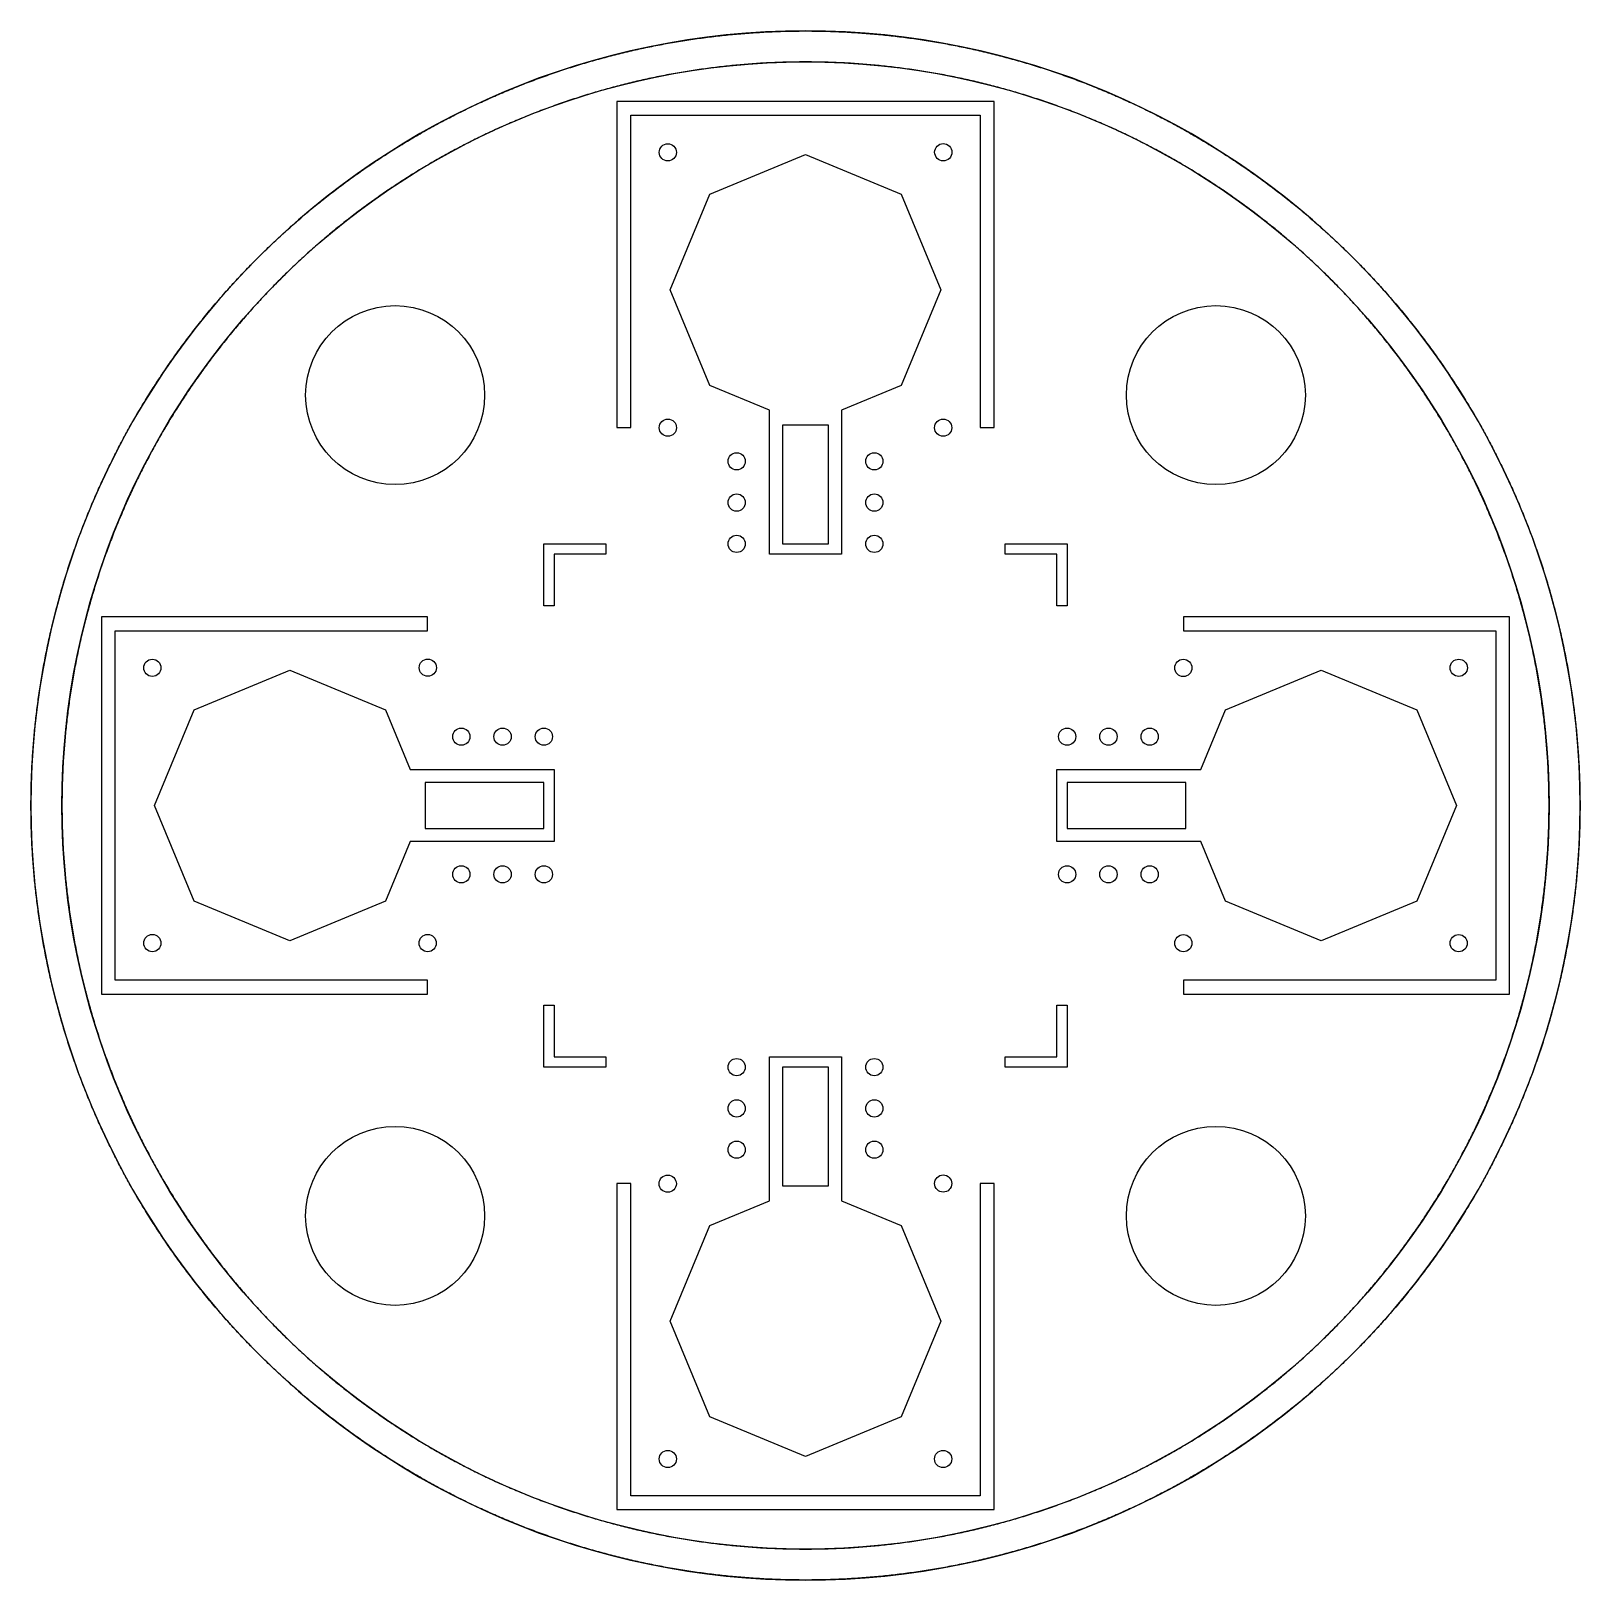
# Model space of a CAD drawing. Extents: x -11250 to 11250, y -11250 to 11250.
import ezdxf

# ---------------------------------------------------------------- set-up
doc = ezdxf.new("R2010")
doc.units = 0
doc.header["$MEASUREMENT"] = 0
for name, color, linetype in [('Bottom', 2, 'Continuous'), ('Top', 1, 'Continuous'), ('Via', 90, 'Continuous')]:
    doc.layers.add(name, color=color, linetype=linetype)

msp = doc.modelspace()

# ---------------------------------------------------------------- linework, layer by layer
at = {"layer": 'Bottom', "linetype": 'Continuous'}
for centre, radius in [((0, 0), 11249.99), ((-0.004, 0.007), 10799.993)]:
    msp.add_circle(centre, radius, dxfattribs=at)
at = {"layer": 'Top'}
for points in [[(-11250, 0), (-11249.959, 30.363), (-11249.836, 60.726), (-11249.631, 91.089), (-11249.344, 121.451), (-11248.976, 151.812), (-11248.525, 182.172), (-11247.992, 212.531), (-11247.378, 242.888), (-11246.681, 273.243), (-11245.903, 303.596), (-11245.042, 333.948), (-11244.1, 364.296), (-11243.076, 394.642), (-11241.97, 424.985), (-11240.782, 455.326), (-11239.512, 485.662), (-11238.16, 515.996), (-11236.727, 546.325), (-11235.211, 576.65), (-11233.614, 606.972), (-11231.935, 637.289), (-11230.174, 667.601), (-11228.331, 697.908), (-11226.407, 728.21), (-11224.4, 758.507), (-11222.312, 788.799), (-11220.143, 819.085), (-11217.891, 849.364), (-11215.558, 879.638), (-11213.143, 909.905), (-11210.646, 940.165), (-11208.068, 970.419), (-11205.408, 1000.666), (-11202.666, 1030.905), (-11199.843, 1061.137), (-11196.938, 1091.361), (-11193.952, 1121.577), (-11190.884, 1151.785), (-11187.735, 1181.984), (-11184.504, 1212.175), (-11181.192, 1242.357), (-11177.798, 1272.531), (-11174.323, 1302.694), (-11170.766, 1332.849), (-11167.128, 1362.993), (-11163.409, 1393.128), (-11159.608, 1423.252), (-11155.726, 1453.367), (-11151.763, 1483.47), (-11147.718, 1513.563), (-11143.593, 1543.645), (-11139.386, 1573.715), (-11135.098, 1603.774), (-11130.729, 1633.821), (-11126.279, 1663.857), (-11121.748, 1693.88), (-11117.135, 1723.891), (-11112.442, 1753.89), (-11107.668, 1783.875), (-11102.813, 1813.848), (-11097.877, 1843.807), (-11092.86, 1873.753), (-11087.763, 1903.686), (-11082.584, 1933.604), (-11077.325, 1963.509), (-11071.985, 1993.399), (-11066.565, 2023.274), (-11061.064, 2053.135), (-11055.482, 2082.981), (-11049.82, 2112.812), (-11044.078, 2142.627), (-11038.254, 2172.427), (-11032.351, 2202.211), (-11026.367, 2231.978), (-11020.303, 2261.73), (-11014.159, 2291.465), (-11007.934, 2321.184), (-11001.629, 2350.885), (-10995.244, 2380.569), (-10988.779, 2410.237), (-10982.234, 2439.886), (-10975.609, 2469.518), (-10968.903, 2499.131), (-10962.118, 2528.727), (-10955.254, 2558.304), (-10948.309, 2587.863), (-10941.284, 2617.402), (-10934.18, 2646.923), (-10926.997, 2676.424), (-10919.733, 2705.906), (-10912.39, 2735.368), (-10904.968, 2764.81), (-10897.466, 2794.232), (-10889.885, 2823.634), (-10882.224, 2853.015), (-10874.485, 2882.375), (-10866.666, 2911.714), (-10858.767, 2941.032), (-10850.79, 2970.329), (-10842.734, 2999.604), (-10834.598, 3028.857), (-10826.384, 3058.088), (-10818.091, 3087.297), (-10809.719, 3116.483), (-10801.269, 3145.647), (-10792.739, 3174.788), (-10784.131, 3203.905), (-10775.445, 3233), (-10766.68, 3262.07), (-10757.837, 3291.117), (-10748.915, 3320.14), (-10739.915, 3349.139), (-10730.836, 3378.114), (-10721.68, 3407.063), (-10712.445, 3435.988), (-10703.133, 3464.888), (-10693.742, 3493.763), (-10684.274, 3522.612), (-10674.727, 3551.436), (-10665.103, 3580.234), (-10655.402, 3609.005), (-10645.622, 3637.751), (-10635.765, 3666.469), (-10625.831, 3695.162), (-10615.819, 3723.827), (-10605.73, 3752.465), (-10595.564, 3781.076), (-10585.32, 3809.659), (-10574.999, 3838.214), (-10564.602, 3866.742), (-10554.127, 3895.241), (-10543.575, 3923.712), (-10532.947, 3952.155), (-10522.242, 3980.568), (-10511.46, 4008.953), (-10500.602, 4037.308), (-10489.667, 4065.634), (-10478.656, 4093.931), (-10467.569, 4122.197), (-10456.405, 4150.434), (-10445.165, 4178.64), (-10433.849, 4206.816), (-10422.457, 4234.961), (-10410.989, 4263.075), (-10399.445, 4291.159), (-10387.826, 4319.211), (-10376.13, 4347.231), (-10364.36, 4375.22), (-10352.513, 4403.177), (-10340.592, 4431.102), (-10328.594, 4458.995), (-10316.522, 4486.855), (-10304.375, 4514.683), (-10292.152, 4542.477), (-10279.855, 4570.239), (-10267.483, 4597.967), (-10255.035, 4625.662), (-10242.514, 4653.323), (-10229.917, 4680.95), (-10217.246, 4708.543), (-10204.501, 4736.102), (-10191.681, 4763.626), (-10178.787, 4791.116), (-10165.819, 4818.571), (-10152.777, 4845.99), (-10139.661, 4873.374), (-10126.471, 4900.723), (-10113.207, 4928.036), (-10099.87, 4955.314), (-10086.459, 4982.555), (-10072.974, 5009.759), (-10059.416, 5036.928), (-10045.785, 5064.059), (-10032.081, 5091.154), (-10018.304, 5118.212), (-10004.453, 5145.232), (-9990.53, 5172.215), (-9976.534, 5199.16), (-9962.466, 5226.067), (-9948.324, 5252.937), (-9934.111, 5279.768), (-9919.825, 5306.56), (-9905.466, 5333.314), (-9891.036, 5360.029), (-9876.533, 5386.705), (-9861.959, 5413.342), (-9847.312, 5439.939), (-9832.594, 5466.497), (-9817.805, 5493.015), (-9802.944, 5519.493), (-9788.011, 5545.93), (-9773.007, 5572.327), (-9757.932, 5598.684), (-9742.786, 5625), (-9727.569, 5651.275), (-9712.281, 5677.509), (-9696.922, 5703.701), (-9681.493, 5729.852), (-9665.993, 5755.961), (-9650.422, 5782.028), (-9634.782, 5808.053), (-9619.071, 5834.036), (-9603.29, 5859.976), (-9587.439, 5885.874), (-9571.519, 5911.728), (-9555.528, 5937.54), (-9539.468, 5963.308), (-9523.339, 5989.033), (-9507.14, 6014.714), (-9490.872, 6040.352), (-9474.535, 6065.945), (-9458.128, 6091.495), (-9441.653, 6117), (-9425.109, 6142.46), (-9408.497, 6167.876), (-9391.816, 6193.246), (-9375.066, 6218.572), (-9358.248, 6243.852), (-9341.362, 6269.087), (-9324.408, 6294.276), (-9307.386, 6319.419), (-9290.297, 6344.517), (-9273.139, 6369.568), (-9255.914, 6394.572), (-9238.622, 6419.53), (-9221.262, 6444.442), (-9203.835, 6469.306), (-9186.341, 6494.123), (-9168.78, 6518.893), (-9151.153, 6543.615), (-9133.458, 6568.29), (-9115.698, 6592.917), (-9097.87, 6617.496), (-9079.977, 6642.027), (-9062.017, 6666.509), (-9043.992, 6690.943), (-9025.9, 6715.328), (-9007.743, 6739.664), (-8989.52, 6763.951), (-8971.232, 6788.189), (-8952.878, 6812.377), (-8934.459, 6836.515), (-8915.975, 6860.604), (-8897.426, 6884.643), (-8878.812, 6908.632), (-8860.134, 6932.57), (-8841.391, 6956.458), (-8822.583, 6980.295), (-8803.712, 7004.082), (-8784.776, 7027.817), (-8765.776, 7051.501), (-8746.712, 7075.134), (-8727.585, 7098.715), (-8708.394, 7122.245), (-8689.14, 7145.722), (-8669.822, 7169.148), (-8650.441, 7192.521), (-8630.997, 7215.842), (-8611.491, 7239.111), (-8591.921, 7262.327), (-8572.289, 7285.489), (-8552.595, 7308.599), (-8532.838, 7331.656), (-8513.019, 7354.659), (-8493.138, 7377.608), (-8473.195, 7400.504), (-8453.191, 7423.346), (-8433.125, 7446.134), (-8412.997, 7468.867), (-8392.808, 7491.546), (-8372.559, 7514.171), (-8352.248, 7536.741), (-8331.876, 7559.256), (-8311.443, 7581.715), (-8290.95, 7604.12), (-8270.397, 7626.469), (-8249.783, 7648.763), (-8229.11, 7671.001), (-8208.376, 7693.183), (-8187.582, 7715.309), (-8166.729, 7737.379), (-8145.817, 7759.392), (-8124.845, 7781.349), (-8103.814, 7803.25), (-8082.723, 7825.093), (-8061.574, 7846.88), (-8040.367, 7868.609), (-8019.1, 7890.281), (-7997.775, 7911.895), (-7976.392, 7933.452), (-7954.951, 7954.951), (-7933.452, 7976.392), (-7911.895, 7997.775), (-7890.281, 8019.1), (-7868.609, 8040.367), (-7846.88, 8061.574), (-7825.093, 8082.723), (-7803.25, 8103.814), (-7781.349, 8124.845), (-7759.392, 8145.817), (-7737.379, 8166.729), (-7715.309, 8187.582), (-7693.183, 8208.376), (-7671.001, 8229.11), (-7648.763, 8249.783), (-7626.469, 8270.397), (-7604.12, 8290.95), (-7581.715, 8311.443), (-7559.256, 8331.876), (-7536.741, 8352.248), (-7514.171, 8372.559), (-7491.546, 8392.808), (-7468.867, 8412.997), (-7446.134, 8433.125), (-7423.346, 8453.191), (-7400.504, 8473.195), (-7377.608, 8493.138), (-7354.659, 8513.019), (-7331.656, 8532.838), (-7308.599, 8552.595), (-7285.489, 8572.289), (-7262.327, 8591.921), (-7239.111, 8611.491), (-7215.842, 8630.997), (-7192.521, 8650.441), (-7169.148, 8669.822), (-7145.722, 8689.14), (-7122.245, 8708.394), (-7098.715, 8727.585), (-7075.134, 8746.712), (-7051.501, 8765.776), (-7027.817, 8784.776), (-7004.082, 8803.712), (-6980.295, 8822.583), (-6956.458, 8841.391), (-6932.57, 8860.134), (-6908.632, 8878.812), (-6884.643, 8897.426), (-6860.604, 8915.975), (-6836.515, 8934.459), (-6812.377, 8952.878), (-6788.189, 8971.232), (-6763.951, 8989.52), (-6739.664, 9007.743), (-6715.328, 9025.9), (-6690.943, 9043.992), (-6666.509, 9062.017), (-6642.027, 9079.977), (-6617.496, 9097.87), (-6592.917, 9115.698), (-6568.29, 9133.458), (-6543.615, 9151.153), (-6518.893, 9168.78), (-6494.123, 9186.341), (-6469.306, 9203.835), (-6444.442, 9221.262), (-6419.53, 9238.622), (-6394.572, 9255.914), (-6369.568, 9273.139), (-6344.517, 9290.297), (-6319.419, 9307.386), (-6294.276, 9324.408), (-6269.087, 9341.362), (-6243.852, 9358.248), (-6218.572, 9375.066), (-6193.246, 9391.816), (-6167.876, 9408.497), (-6142.46, 9425.109), (-6117, 9441.653), (-6091.495, 9458.128), (-6065.945, 9474.535), (-6040.352, 9490.872), (-6014.714, 9507.14), (-5989.033, 9523.339), (-5963.308, 9539.468), (-5937.54, 9555.528), (-5911.728, 9571.519), (-5885.874, 9587.439), (-5859.976, 9603.29), (-5834.036, 9619.071), (-5808.053, 9634.782), (-5782.028, 9650.422), (-5755.961, 9665.993), (-5729.852, 9681.493), (-5703.701, 9696.922), (-5677.509, 9712.281), (-5651.275, 9727.569), (-5625, 9742.786), (-5598.684, 9757.932), (-5572.327, 9773.007), (-5545.93, 9788.011), (-5519.493, 9802.944), (-5493.015, 9817.805), (-5466.497, 9832.594), (-5439.939, 9847.312), (-5413.342, 9861.959), (-5386.705, 9876.533), (-5360.029, 9891.036), (-5333.314, 9905.466), (-5306.56, 9919.825), (-5279.768, 9934.111), (-5252.937, 9948.324), (-5226.067, 9962.466), (-5199.16, 9976.534), (-5172.215, 9990.53), (-5145.232, 10004.453), (-5118.212, 10018.304), (-5091.154, 10032.081), (-5064.059, 10045.785), (-5036.928, 10059.416), (-5009.759, 10072.974), (-4982.555, 10086.459), (-4955.314, 10099.87), (-4928.036, 10113.207), (-4900.723, 10126.471), (-4873.374, 10139.661), (-4845.99, 10152.777), (-4818.571, 10165.819), (-4791.116, 10178.787), (-4763.626, 10191.681), (-4736.102, 10204.501), (-4708.543, 10217.246), (-4680.95, 10229.917), (-4653.323, 10242.514), (-4625.662, 10255.035), (-4597.967, 10267.483), (-4570.239, 10279.855), (-4542.477, 10292.152), (-4514.683, 10304.375), (-4486.855, 10316.522), (-4458.995, 10328.594), (-4431.102, 10340.592), (-4403.177, 10352.513), (-4375.22, 10364.36), (-4347.231, 10376.13), (-4319.211, 10387.826), (-4291.159, 10399.445), (-4263.075, 10410.989), (-4234.961, 10422.457), (-4206.816, 10433.849), (-4178.64, 10445.165), (-4150.434, 10456.405), (-4122.197, 10467.569), (-4093.931, 10478.656), (-4065.634, 10489.667), (-4037.308, 10500.602), (-4008.953, 10511.46), (-3980.568, 10522.242), (-3952.155, 10532.947), (-3923.712, 10543.575), (-3895.241, 10554.127), (-3866.742, 10564.602), (-3838.214, 10574.999), (-3809.659, 10585.32), (-3781.076, 10595.564), (-3752.465, 10605.73), (-3723.827, 10615.819), (-3695.162, 10625.831), (-3666.469, 10635.765), (-3637.751, 10645.622), (-3609.005, 10655.402), (-3580.234, 10665.103), (-3551.436, 10674.727), (-3522.612, 10684.274), (-3493.763, 10693.742), (-3464.888, 10703.133), (-3435.988, 10712.445), (-3407.063, 10721.68), (-3378.114, 10730.836), (-3349.139, 10739.915), (-3320.14, 10748.915), (-3291.117, 10757.837), (-3262.07, 10766.68), (-3233, 10775.445), (-3203.905, 10784.131), (-3174.788, 10792.739), (-3145.647, 10801.269), (-3116.483, 10809.719), (-3087.297, 10818.091), (-3058.088, 10826.384), (-3028.857, 10834.598), (-2999.604, 10842.734), (-2970.329, 10850.79), (-2941.032, 10858.767), (-2911.714, 10866.666), (-2882.375, 10874.485), (-2853.015, 10882.224), (-2823.634, 10889.885), (-2794.232, 10897.466), (-2764.81, 10904.968), (-2735.368, 10912.39), (-2705.906, 10919.733), (-2676.424, 10926.997), (-2646.923, 10934.18), (-2617.402, 10941.284), (-2587.863, 10948.309), (-2558.304, 10955.254), (-2528.727, 10962.118), (-2499.131, 10968.903), (-2469.518, 10975.609), (-2439.886, 10982.234), (-2410.237, 10988.779), (-2380.569, 10995.244), (-2350.885, 11001.629), (-2321.184, 11007.934), (-2291.465, 11014.159), (-2261.73, 11020.303), (-2231.978, 11026.367), (-2202.211, 11032.351), (-2172.427, 11038.254), (-2142.627, 11044.078), (-2112.812, 11049.82), (-2082.981, 11055.482), (-2053.135, 11061.064), (-2023.274, 11066.565), (-1993.399, 11071.985), (-1963.509, 11077.325), (-1933.604, 11082.584), (-1903.686, 11087.763), (-1873.753, 11092.86), (-1843.807, 11097.877), (-1813.848, 11102.813), (-1783.875, 11107.668), (-1753.89, 11112.442), (-1723.891, 11117.135), (-1693.88, 11121.748), (-1663.857, 11126.279), (-1633.821, 11130.729), (-1603.774, 11135.098), (-1573.715, 11139.386), (-1543.645, 11143.593), (-1513.563, 11147.718), (-1483.47, 11151.763), (-1453.367, 11155.726), (-1423.252, 11159.608), (-1393.128, 11163.409), (-1362.993, 11167.128), (-1332.849, 11170.766), (-1302.694, 11174.323), (-1272.531, 11177.798), (-1242.357, 11181.192), (-1212.175, 11184.504), (-1181.984, 11187.735), (-1151.785, 11190.884), (-1121.577, 11193.952), (-1091.361, 11196.938), (-1061.137, 11199.843), (-1030.905, 11202.666), (-1000.666, 11205.408), (-970.419, 11208.068), (-940.165, 11210.646), (-909.905, 11213.143), (-879.638, 11215.558), (-849.364, 11217.891), (-819.085, 11220.143), (-788.799, 11222.312), (-758.507, 11224.4), (-728.21, 11226.407), (-697.908, 11228.331), (-667.601, 11230.174), (-637.289, 11231.935), (-606.972, 11233.614), (-576.65, 11235.211), (-546.325, 11236.727), (-515.996, 11238.16), (-485.662, 11239.512), (-455.326, 11240.782), (-424.985, 11241.97), (-394.642, 11243.076), (-364.296, 11244.1), (-333.948, 11245.042), (-303.596, 11245.903), (-273.243, 11246.681), (-242.888, 11247.378), (-212.531, 11247.992), (-182.172, 11248.525), (-151.812, 11248.976), (-121.451, 11249.344), (-91.089, 11249.631), (-60.726, 11249.836), (-30.363, 11249.959), (0, 11250), (30.363, 11249.959), (60.726, 11249.836), (91.089, 11249.631), (121.451, 11249.344), (151.812, 11248.976), (182.172, 11248.525), (212.531, 11247.992), (242.888, 11247.378), (273.243, 11246.681), (303.596, 11245.903), (333.948, 11245.042), (364.296, 11244.1), (394.642, 11243.076), (424.985, 11241.97), (455.326, 11240.782), (485.662, 11239.512), (515.996, 11238.16), (546.325, 11236.727), (576.65, 11235.211), (606.972, 11233.614), (637.289, 11231.935), (667.601, 11230.174), (697.908, 11228.331), (728.21, 11226.407), (758.507, 11224.4), (788.799, 11222.312), (819.085, 11220.143), (849.364, 11217.891), (879.638, 11215.558), (909.905, 11213.143), (940.165, 11210.646), (970.419, 11208.068), (1000.666, 11205.408), (1030.905, 11202.666), (1061.137, 11199.843), (1091.361, 11196.938), (1121.577, 11193.952), (1151.785, 11190.884), (1181.984, 11187.735), (1212.175, 11184.504), (1242.357, 11181.192), (1272.531, 11177.798), (1302.694, 11174.323), (1332.849, 11170.766), (1362.993, 11167.128), (1393.128, 11163.409), (1423.252, 11159.608), (1453.367, 11155.726), (1483.47, 11151.763), (1513.563, 11147.718), (1543.645, 11143.593), (1573.715, 11139.386), (1603.774, 11135.098), (1633.821, 11130.729), (1663.857, 11126.279), (1693.88, 11121.748), (1723.891, 11117.135), (1753.89, 11112.442), (1783.875, 11107.668), (1813.848, 11102.813), (1843.807, 11097.877), (1873.753, 11092.86), (1903.686, 11087.763), (1933.604, 11082.584), (1963.509, 11077.325), (1993.399, 11071.985), (2023.274, 11066.565), (2053.135, 11061.064), (2082.981, 11055.482), (2112.812, 11049.82), (2142.627, 11044.078), (2172.427, 11038.254), (2202.211, 11032.351), (2231.978, 11026.367), (2261.73, 11020.303), (2291.465, 11014.159), (2321.184, 11007.934), (2350.885, 11001.629), (2380.569, 10995.244), (2410.237, 10988.779), (2439.886, 10982.234), (2469.518, 10975.609), (2499.131, 10968.903), (2528.727, 10962.118), (2558.304, 10955.254), (2587.863, 10948.309), (2617.402, 10941.284), (2646.923, 10934.18), (2676.424, 10926.997), (2705.906, 10919.733), (2735.368, 10912.39), (2764.81, 10904.968), (2794.232, 10897.466), (2823.634, 10889.885), (2853.015, 10882.224), (2882.375, 10874.485), (2911.714, 10866.666), (2941.032, 10858.767), (2970.329, 10850.79), (2999.604, 10842.734), (3028.857, 10834.598), (3058.088, 10826.384), (3087.297, 10818.091), (3116.483, 10809.719), (3145.647, 10801.269), (3174.788, 10792.739), (3203.905, 10784.131), (3233, 10775.445), (3262.07, 10766.68), (3291.117, 10757.837), (3320.14, 10748.915), (3349.139, 10739.915), (3378.114, 10730.836), (3407.063, 10721.68), (3435.988, 10712.445), (3464.888, 10703.133), (3493.763, 10693.742), (3522.612, 10684.274), (3551.436, 10674.727), (3580.234, 10665.103), (3609.005, 10655.402), (3637.751, 10645.622), (3666.469, 10635.765), (3695.162, 10625.831), (3723.827, 10615.819), (3752.465, 10605.73), (3781.076, 10595.564), (3809.659, 10585.32), (3838.214, 10574.999), (3866.742, 10564.602), (3895.241, 10554.127), (3923.712, 10543.575), (3952.155, 10532.947), (3980.568, 10522.242), (4008.953, 10511.46), (4037.308, 10500.602), (4065.634, 10489.667), (4093.931, 10478.656), (4122.197, 10467.569), (4150.434, 10456.405), (4178.64, 10445.165), (4206.816, 10433.849), (4234.961, 10422.457), (4263.075, 10410.989), (4291.159, 10399.445), (4319.211, 10387.826), (4347.231, 10376.13), (4375.22, 10364.36), (4403.177, 10352.513), (4431.102, 10340.592), (4458.995, 10328.594), (4486.855, 10316.522), (4514.683, 10304.375), (4542.477, 10292.152), (4570.239, 10279.855), (4597.967, 10267.483), (4625.662, 10255.035), (4653.323, 10242.514), (4680.95, 10229.917), (4708.543, 10217.246), (4736.102, 10204.501), (4763.626, 10191.681), (4791.116, 10178.787), (4818.571, 10165.819), (4845.99, 10152.777), (4873.374, 10139.661), (4900.723, 10126.471), (4928.036, 10113.207), (4955.314, 10099.87), (4982.555, 10086.459), (5009.759, 10072.974), (5036.928, 10059.416), (5064.059, 10045.785), (5091.154, 10032.081), (5118.212, 10018.304), (5145.232, 10004.453), (5172.215, 9990.53), (5199.16, 9976.534), (5226.067, 9962.466), (5252.937, 9948.324), (5279.768, 9934.111), (5306.56, 9919.825), (5333.314, 9905.466), (5360.029, 9891.036), (5386.705, 9876.533), (5413.342, 9861.959), (5439.939, 9847.312), (5466.497, 9832.594), (5493.015, 9817.805), (5519.493, 9802.944), (5545.93, 9788.011), (5572.327, 9773.007), (5598.684, 9757.932), (5625, 9742.786), (5651.275, 9727.569), (5677.509, 9712.281), (5703.701, 9696.922), (5729.852, 9681.493), (5755.961, 9665.993), (5782.028, 9650.422), (5808.053, 9634.782), (5834.036, 9619.071), (5859.976, 9603.29), (5885.874, 9587.439), (5911.728, 9571.519), (5937.54, 9555.528), (5963.308, 9539.468), (5989.033, 9523.339), (6014.714, 9507.14), (6040.352, 9490.872), (6065.945, 9474.535), (6091.495, 9458.128), (6117, 9441.653), (6142.46, 9425.109), (6167.876, 9408.497), (6193.246, 9391.816), (6218.572, 9375.066), (6243.852, 9358.248), (6269.087, 9341.362), (6294.276, 9324.408), (6319.419, 9307.386), (6344.517, 9290.297), (6369.568, 9273.139), (6394.572, 9255.914), (6419.53, 9238.622), (6444.442, 9221.262), (6469.306, 9203.835), (6494.123, 9186.341), (6518.893, 9168.78), (6543.615, 9151.153), (6568.29, 9133.458), (6592.917, 9115.698), (6617.496, 9097.87), (6642.027, 9079.977), (6666.509, 9062.017), (6690.943, 9043.992), (6715.328, 9025.9), (6739.664, 9007.743), (6763.951, 8989.52), (6788.189, 8971.232), (6812.377, 8952.878), (6836.515, 8934.459), (6860.604, 8915.975), (6884.643, 8897.426), (6908.632, 8878.812), (6932.57, 8860.134), (6956.458, 8841.391), (6980.295, 8822.583), (7004.082, 8803.712), (7027.817, 8784.776), (7051.501, 8765.776), (7075.134, 8746.712), (7098.715, 8727.585), (7122.245, 8708.394), (7145.722, 8689.14), (7169.148, 8669.822), (7192.521, 8650.441), (7215.842, 8630.997), (7239.111, 8611.491), (7262.327, 8591.921), (7285.489, 8572.289), (7308.599, 8552.595), (7331.656, 8532.838), (7354.659, 8513.019), (7377.608, 8493.138), (7400.504, 8473.195), (7423.346, 8453.191), (7446.134, 8433.125), (7468.867, 8412.997), (7491.546, 8392.808), (7514.171, 8372.559), (7536.741, 8352.248), (7559.256, 8331.876), (7581.715, 8311.443), (7604.12, 8290.95), (7626.469, 8270.397), (7648.763, 8249.783), (7671.001, 8229.11), (7693.183, 8208.376), (7715.309, 8187.582), (7737.379, 8166.729), (7759.392, 8145.817), (7781.349, 8124.845), (7803.25, 8103.814), (7825.093, 8082.723), (7846.88, 8061.574), (7868.609, 8040.367), (7890.281, 8019.1), (7911.895, 7997.775), (7933.452, 7976.392), (7954.951, 7954.951), (7976.392, 7933.452), (7997.775, 7911.895), (8019.1, 7890.281), (8040.367, 7868.609), (8061.574, 7846.88), (8082.723, 7825.093), (8103.814, 7803.25), (8124.845, 7781.349), (8145.817, 7759.392), (8166.729, 7737.379), (8187.582, 7715.309), (8208.376, 7693.183), (8229.11, 7671.001), (8249.783, 7648.763), (8270.397, 7626.469), (8290.95, 7604.12), (8311.443, 7581.715), (8331.876, 7559.256), (8352.248, 7536.741), (8372.559, 7514.171), (8392.808, 7491.546), (8412.997, 7468.867), (8433.125, 7446.134), (8453.191, 7423.346), (8473.195, 7400.504), (8493.138, 7377.608), (8513.019, 7354.659), (8532.838, 7331.656), (8552.595, 7308.599), (8572.289, 7285.489), (8591.921, 7262.327), (8611.491, 7239.111), (8630.997, 7215.842), (8650.441, 7192.521), (8669.822, 7169.148), (8689.14, 7145.722), (8708.394, 7122.245), (8727.585, 7098.715), (8746.712, 7075.134), (8765.776, 7051.501), (8784.776, 7027.817), (8803.712, 7004.082), (8822.583, 6980.295), (8841.391, 6956.458), (8860.134, 6932.57), (8878.812, 6908.632), (8897.426, 6884.643), (8915.975, 6860.604), (8934.459, 6836.515), (8952.878, 6812.377), (8971.232, 6788.189), (8989.52, 6763.951), (9007.743, 6739.664), (9025.9, 6715.328), (9043.992, 6690.943), (9062.017, 6666.509), (9079.977, 6642.027), (9097.87, 6617.496), (9115.698, 6592.917), (9133.458, 6568.29), (9151.153, 6543.615), (9168.78, 6518.893), (9186.341, 6494.123), (9203.835, 6469.306), (9221.262, 6444.442), (9238.622, 6419.53), (9255.914, 6394.572), (9273.139, 6369.568), (9290.297, 6344.517), (9307.386, 6319.419), (9324.408, 6294.276), (9341.362, 6269.087), (9358.248, 6243.852), (9375.066, 6218.572), (9391.816, 6193.246), (9408.497, 6167.876), (9425.109, 6142.46), (9441.653, 6117), (9458.128, 6091.495), (9474.535, 6065.945), (9490.872, 6040.352), (9507.14, 6014.714), (9523.339, 5989.033), (9539.468, 5963.308), (9555.528, 5937.54), (9571.519, 5911.728), (9587.439, 5885.874), (9603.29, 5859.976), (9619.071, 5834.036), (9634.782, 5808.053), (9650.422, 5782.028), (9665.993, 5755.961), (9681.493, 5729.852), (9696.922, 5703.701), (9712.281, 5677.509), (9727.569, 5651.275), (9742.786, 5625), (9757.932, 5598.684), (9773.007, 5572.327), (9788.011, 5545.93), (9802.944, 5519.493), (9817.805, 5493.015), (9832.594, 5466.497), (9847.312, 5439.939), (9861.959, 5413.342), (9876.533, 5386.705), (9891.036, 5360.029), (9905.466, 5333.314), (9919.825, 5306.56), (9934.111, 5279.768), (9948.324, 5252.937), (9962.466, 5226.067), (9976.534, 5199.16), (9990.53, 5172.215), (10004.453, 5145.232), (10018.304, 5118.212), (10032.081, 5091.154), (10045.785, 5064.059), (10059.416, 5036.928), (10072.974, 5009.759), (10086.459, 4982.555), (10099.87, 4955.314), (10113.207, 4928.036), (10126.471, 4900.723), (10139.661, 4873.374), (10152.777, 4845.99), (10165.819, 4818.571), (10178.787, 4791.116), (10191.681, 4763.626), (10204.501, 4736.102), (10217.246, 4708.543), (10229.917, 4680.95), (10242.514, 4653.323), (10255.035, 4625.662), (10267.483, 4597.967), (10279.855, 4570.239), (10292.152, 4542.477), (10304.375, 4514.683), (10316.522, 4486.855), (10328.594, 4458.995), (10340.592, 4431.102), (10352.513, 4403.177), (10364.36, 4375.22), (10376.13, 4347.231), (10387.826, 4319.211), (10399.445, 4291.159), (10410.989, 4263.075), (10422.457, 4234.961), (10433.849, 4206.816), (10445.165, 4178.64), (10456.405, 4150.434), (10467.569, 4122.197), (10478.656, 4093.931), (10489.667, 4065.634), (10500.602, 4037.308), (10511.46, 4008.953), (10522.242, 3980.568), (10532.947, 3952.155), (10543.575, 3923.712), (10554.127, 3895.241), (10564.602, 3866.742), (10574.999, 3838.214), (10585.32, 3809.659), (10595.564, 3781.076), (10605.73, 3752.465), (10615.819, 3723.827), (10625.831, 3695.162), (10635.765, 3666.469), (10645.622, 3637.751), (10655.402, 3609.005), (10665.103, 3580.234), (10674.727, 3551.436), (10684.274, 3522.612), (10693.742, 3493.763), (10703.133, 3464.888), (10712.445, 3435.988), (10721.68, 3407.063), (10730.836, 3378.114), (10739.915, 3349.139), (10748.915, 3320.14), (10757.837, 3291.117), (10766.68, 3262.07), (10775.445, 3233), (10784.131, 3203.905), (10792.739, 3174.788), (10801.269, 3145.647), (10809.719, 3116.483), (10818.091, 3087.297), (10826.384, 3058.088), (10834.598, 3028.857), (10842.734, 2999.604), (10850.79, 2970.329), (10858.767, 2941.032), (10866.666, 2911.714), (10874.485, 2882.375), (10882.224, 2853.015), (10889.885, 2823.634), (10897.466, 2794.232), (10904.968, 2764.81), (10912.39, 2735.368), (10919.733, 2705.906), (10926.997, 2676.424), (10934.18, 2646.923), (10941.284, 2617.402), (10948.309, 2587.863), (10955.254, 2558.304), (10962.118, 2528.727), (10968.903, 2499.131), (10975.609, 2469.518), (10982.234, 2439.886), (10988.779, 2410.237), (10995.244, 2380.569), (11001.629, 2350.885), (11007.934, 2321.184), (11014.159, 2291.465), (11020.303, 2261.73), (11026.367, 2231.978), (11032.351, 2202.211), (11038.254, 2172.427), (11044.078, 2142.627), (11049.82, 2112.812), (11055.482, 2082.981), (11061.064, 2053.135), (11066.565, 2023.274), (11071.985, 1993.399), (11077.325, 1963.509), (11082.584, 1933.604), (11087.763, 1903.686), (11092.86, 1873.753), (11097.877, 1843.807), (11102.813, 1813.848), (11107.668, 1783.875), (11112.442, 1753.89), (11117.135, 1723.891), (11121.748, 1693.88), (11126.279, 1663.857), (11130.729, 1633.821), (11135.098, 1603.774), (11139.386, 1573.715), (11143.593, 1543.645), (11147.718, 1513.563), (11151.763, 1483.47), (11155.726, 1453.367), (11159.608, 1423.252), (11163.409, 1393.128), (11167.128, 1362.993), (11170.766, 1332.849), (11174.323, 1302.694), (11177.798, 1272.531), (11181.192, 1242.357), (11184.504, 1212.175), (11187.735, 1181.984), (11190.884, 1151.785), (11193.952, 1121.577), (11196.938, 1091.361), (11199.843, 1061.137), (11202.666, 1030.905), (11205.408, 1000.666), (11208.068, 970.419), (11210.646, 940.165), (11213.143, 909.905), (11215.558, 879.638), (11217.891, 849.364), (11220.143, 819.085), (11222.312, 788.799), (11224.4, 758.507), (11226.407, 728.21), (11228.331, 697.908), (11230.174, 667.601), (11231.935, 637.289), (11233.614, 606.972), (11235.211, 576.65), (11236.727, 546.325), (11238.16, 515.996), (11239.512, 485.662), (11240.782, 455.326), (11241.97, 424.985), (11243.076, 394.642), (11244.1, 364.296), (11245.042, 333.948), (11245.903, 303.596), (11246.681, 273.243), (11247.378, 242.888), (11247.992, 212.531), (11248.525, 182.172), (11248.976, 151.812), (11249.344, 121.451), (11249.631, 91.089), (11249.836, 60.726), (11249.959, 30.363), (11250, 0), (11249.959, -30.363), (11249.836, -60.726), (11249.631, -91.089), (11249.344, -121.451), (11248.976, -151.812), (11248.525, -182.172), (11247.992, -212.531), (11247.378, -242.888), (11246.681, -273.243), (11245.903, -303.596), (11245.042, -333.948), (11244.1, -364.296), (11243.076, -394.642), (11241.97, -424.985), (11240.782, -455.326), (11239.512, -485.662), (11238.16, -515.996), (11236.727, -546.325), (11235.211, -576.65), (11233.614, -606.972), (11231.935, -637.289), (11230.174, -667.601), (11228.331, -697.908), (11226.407, -728.21), (11224.4, -758.507), (11222.312, -788.799), (11220.143, -819.085), (11217.891, -849.364), (11215.558, -879.638), (11213.143, -909.905), (11210.646, -940.165), (11208.068, -970.419), (11205.408, -1000.666), (11202.666, -1030.905), (11199.843, -1061.137), (11196.938, -1091.361), (11193.952, -1121.577), (11190.884, -1151.785), (11187.735, -1181.984), (11184.504, -1212.175), (11181.192, -1242.357), (11177.798, -1272.531), (11174.323, -1302.694), (11170.766, -1332.849), (11167.128, -1362.993), (11163.409, -1393.128), (11159.608, -1423.252), (11155.726, -1453.367), (11151.763, -1483.47), (11147.718, -1513.563), (11143.593, -1543.645), (11139.386, -1573.715), (11135.098, -1603.774), (11130.729, -1633.821), (11126.279, -1663.857), (11121.748, -1693.88), (11117.135, -1723.891), (11112.442, -1753.89), (11107.668, -1783.875), (11102.813, -1813.848), (11097.877, -1843.807), (11092.86, -1873.753), (11087.763, -1903.686), (11082.584, -1933.604), (11077.325, -1963.509), (11071.985, -1993.399), (11066.565, -2023.274), (11061.064, -2053.135), (11055.482, -2082.981), (11049.82, -2112.812), (11044.078, -2142.627), (11038.254, -2172.427), (11032.351, -2202.211), (11026.367, -2231.978), (11020.303, -2261.73), (11014.159, -2291.465), (11007.934, -2321.184), (11001.629, -2350.885), (10995.244, -2380.569), (10988.779, -2410.237), (10982.234, -2439.886), (10975.609, -2469.518), (10968.903, -2499.131), (10962.118, -2528.727), (10955.254, -2558.304), (10948.309, -2587.863), (10941.284, -2617.402), (10934.18, -2646.923), (10926.997, -2676.424), (10919.733, -2705.906), (10912.39, -2735.368), (10904.968, -2764.81), (10897.466, -2794.232), (10889.885, -2823.634), (10882.224, -2853.015), (10874.485, -2882.375), (10866.666, -2911.714), (10858.767, -2941.032), (10850.79, -2970.329), (10842.734, -2999.604), (10834.598, -3028.857), (10826.384, -3058.088), (10818.091, -3087.297), (10809.719, -3116.483), (10801.269, -3145.647), (10792.739, -3174.788), (10784.131, -3203.905), (10775.445, -3233), (10766.68, -3262.07), (10757.837, -3291.117), (10748.915, -3320.14), (10739.915, -3349.139), (10730.836, -3378.114), (10721.68, -3407.063), (10712.445, -3435.988), (10703.133, -3464.888), (10693.742, -3493.763), (10684.274, -3522.612), (10674.727, -3551.436), (10665.103, -3580.234), (10655.402, -3609.005), (10645.622, -3637.751), (10635.765, -3666.469), (10625.831, -3695.162), (10615.819, -3723.827), (10605.73, -3752.465), (10595.564, -3781.076), (10585.32, -3809.659), (10574.999, -3838.214), (10564.602, -3866.742), (10554.127, -3895.241), (10543.575, -3923.712), (10532.947, -3952.155), (10522.242, -3980.568), (10511.46, -4008.953), (10500.602, -4037.308), (10489.667, -4065.634), (10478.656, -4093.931), (10467.569, -4122.197), (10456.405, -4150.434), (10445.165, -4178.64), (10433.849, -4206.816), (10422.457, -4234.961), (10410.989, -4263.075), (10399.445, -4291.159), (10387.826, -4319.211), (10376.13, -4347.231), (10364.36, -4375.22), (10352.513, -4403.177), (10340.592, -4431.102), (10328.594, -4458.995), (10316.522, -4486.855), (10304.375, -4514.683), (10292.152, -4542.477), (10279.855, -4570.239), (10267.483, -4597.967), (10255.035, -4625.662), (10242.514, -4653.323), (10229.917, -4680.95), (10217.246, -4708.543), (10204.501, -4736.102), (10191.681, -4763.626), (10178.787, -4791.116), (10165.819, -4818.571), (10152.777, -4845.99), (10139.661, -4873.374), (10126.471, -4900.723), (10113.207, -4928.036), (10099.87, -4955.314), (10086.459, -4982.555), (10072.974, -5009.759), (10059.416, -5036.928), (10045.785, -5064.059), (10032.081, -5091.154), (10018.304, -5118.212), (10004.453, -5145.232), (9990.53, -5172.215), (9976.534, -5199.16), (9962.466, -5226.067), (9948.324, -5252.937), (9934.111, -5279.768), (9919.825, -5306.56), (9905.466, -5333.314), (9891.036, -5360.029), (9876.533, -5386.705), (9861.959, -5413.342), (9847.312, -5439.939), (9832.594, -5466.497), (9817.805, -5493.015), (9802.944, -5519.493), (9788.011, -5545.93), (9773.007, -5572.327), (9757.932, -5598.684), (9742.786, -5625), (9727.569, -5651.275), (9712.281, -5677.509), (9696.922, -5703.701), (9681.493, -5729.852), (9665.993, -5755.961), (9650.422, -5782.028), (9634.782, -5808.053), (9619.071, -5834.036), (9603.29, -5859.976), (9587.439, -5885.874), (9571.519, -5911.728), (9555.528, -5937.54), (9539.468, -5963.308), (9523.339, -5989.033), (9507.14, -6014.714), (9490.872, -6040.352), (9474.535, -6065.945), (9458.128, -6091.495), (9441.653, -6117), (9425.109, -6142.46), (9408.497, -6167.876), (9391.816, -6193.246), (9375.066, -6218.572), (9358.248, -6243.852), (9341.362, -6269.087), (9324.408, -6294.276), (9307.386, -6319.419), (9290.297, -6344.517), (9273.139, -6369.568), (9255.914, -6394.572), (9238.622, -6419.53), (9221.262, -6444.442), (9203.835, -6469.306), (9186.341, -6494.123), (9168.78, -6518.893), (9151.153, -6543.615), (9133.458, -6568.29), (9115.698, -6592.917), (9097.87, -6617.496), (9079.977, -6642.027), (9062.017, -6666.509), (9043.992, -6690.943), (9025.9, -6715.328), (9007.743, -6739.664), (8989.52, -6763.951), (8971.232, -6788.189), (8952.878, -6812.377), (8934.459, -6836.515), (8915.975, -6860.604), (8897.426, -6884.643), (8878.812, -6908.632), (8860.134, -6932.57), (8841.391, -6956.458), (8822.583, -6980.295), (8803.712, -7004.082), (8784.776, -7027.817), (8765.776, -7051.501), (8746.712, -7075.134), (8727.585, -7098.715), (8708.394, -7122.245), (8689.14, -7145.722), (8669.822, -7169.148), (8650.441, -7192.521), (8630.997, -7215.842), (8611.491, -7239.111), (8591.921, -7262.327), (8572.289, -7285.489), (8552.595, -7308.599), (8532.838, -7331.656), (8513.019, -7354.659), (8493.138, -7377.608), (8473.195, -7400.504), (8453.191, -7423.346), (8433.125, -7446.134), (8412.997, -7468.867), (8392.808, -7491.546), (8372.559, -7514.171), (8352.248, -7536.741), (8331.876, -7559.256), (8311.443, -7581.715), (8290.95, -7604.12), (8270.397, -7626.469), (8249.783, -7648.763), (8229.11, -7671.001), (8208.376, -7693.183), (8187.582, -7715.309), (8166.729, -7737.379), (8145.817, -7759.392), (8124.845, -7781.349), (8103.814, -7803.25), (8082.723, -7825.093), (8061.574, -7846.88), (8040.367, -7868.609), (8019.1, -7890.281), (7997.775, -7911.895), (7976.392, -7933.452), (7954.951, -7954.951), (7933.452, -7976.392), (7911.895, -7997.775), (7890.281, -8019.1), (7868.609, -8040.367), (7846.88, -8061.574), (7825.093, -8082.723), (7803.25, -8103.814), (7781.349, -8124.845), (7759.392, -8145.817), (7737.379, -8166.729), (7715.309, -8187.582), (7693.183, -8208.376), (7671.001, -8229.11), (7648.763, -8249.783), (7626.469, -8270.397), (7604.12, -8290.95), (7581.715, -8311.443), (7559.256, -8331.876), (7536.741, -8352.248), (7514.171, -8372.559), (7491.546, -8392.808), (7468.867, -8412.997), (7446.134, -8433.125), (7423.346, -8453.191), (7400.504, -8473.195), (7377.608, -8493.138), (7354.659, -8513.019), (7331.656, -8532.838), (7308.599, -8552.595), (7285.489, -8572.289), (7262.327, -8591.921), (7239.111, -8611.491), (7215.842, -8630.997), (7192.521, -8650.441), (7169.148, -8669.822), (7145.722, -8689.14), (7122.245, -8708.394), (7098.715, -8727.585), (7075.134, -8746.712), (7051.501, -8765.776), (7027.817, -8784.776), (7004.082, -8803.712), (6980.295, -8822.583), (6956.458, -8841.391), (6932.57, -8860.134), (6908.632, -8878.812), (6884.643, -8897.426), (6860.604, -8915.975), (6836.515, -8934.459), (6812.377, -8952.878), (6788.189, -8971.232), (6763.951, -8989.52), (6739.664, -9007.743), (6715.328, -9025.9), (6690.943, -9043.992), (6666.509, -9062.017), (6642.027, -9079.977), (6617.496, -9097.87), (6592.917, -9115.698), (6568.29, -9133.458), (6543.615, -9151.153), (6518.893, -9168.78), (6494.123, -9186.341), (6469.306, -9203.835), (6444.442, -9221.262), (6419.53, -9238.622), (6394.572, -9255.914), (6369.568, -9273.139), (6344.517, -9290.297), (6319.419, -9307.386), (6294.276, -9324.408), (6269.087, -9341.362), (6243.852, -9358.248), (6218.572, -9375.066), (6193.246, -9391.816), (6167.876, -9408.497), (6142.46, -9425.109), (6117, -9441.653), (6091.495, -9458.128), (6065.945, -9474.535), (6040.352, -9490.872), (6014.714, -9507.14), (5989.033, -9523.339), (5963.308, -9539.468), (5937.54, -9555.528), (5911.728, -9571.519), (5885.874, -9587.439), (5859.976, -9603.29), (5834.036, -9619.071), (5808.053, -9634.782), (5782.028, -9650.422), (5755.961, -9665.993), (5729.852, -9681.493), (5703.701, -9696.922), (5677.509, -9712.281), (5651.275, -9727.569), (5625, -9742.786), (5598.684, -9757.932), (5572.327, -9773.007), (5545.93, -9788.011), (5519.493, -9802.944), (5493.015, -9817.805), (5466.497, -9832.594), (5439.939, -9847.312), (5413.342, -9861.959), (5386.705, -9876.533), (5360.029, -9891.036), (5333.314, -9905.466), (5306.56, -9919.825), (5279.768, -9934.111), (5252.937, -9948.324), (5226.067, -9962.466), (5199.16, -9976.534), (5172.215, -9990.53), (5145.232, -10004.453), (5118.212, -10018.304), (5091.154, -10032.081), (5064.059, -10045.785), (5036.928, -10059.416), (5009.759, -10072.974), (4982.555, -10086.459), (4955.314, -10099.87), (4928.036, -10113.207), (4900.723, -10126.471), (4873.374, -10139.661), (4845.99, -10152.777), (4818.571, -10165.819), (4791.116, -10178.787), (4763.626, -10191.681), (4736.102, -10204.501), (4708.543, -10217.246), (4680.95, -10229.917), (4653.323, -10242.514), (4625.662, -10255.035), (4597.967, -10267.483), (4570.239, -10279.855), (4542.477, -10292.152), (4514.683, -10304.375), (4486.855, -10316.522), (4458.995, -10328.594), (4431.102, -10340.592), (4403.177, -10352.513), (4375.22, -10364.36), (4347.231, -10376.13), (4319.211, -10387.826), (4291.159, -10399.445), (4263.075, -10410.989), (4234.961, -10422.457), (4206.816, -10433.849), (4178.64, -10445.165), (4150.434, -10456.405), (4122.197, -10467.569), (4093.931, -10478.656), (4065.634, -10489.667), (4037.308, -10500.602), (4008.953, -10511.46), (3980.568, -10522.242), (3952.155, -10532.947), (3923.712, -10543.575), (3895.241, -10554.127), (3866.742, -10564.602), (3838.214, -10574.999), (3809.659, -10585.32), (3781.076, -10595.564), (3752.465, -10605.73), (3723.827, -10615.819), (3695.162, -10625.831), (3666.469, -10635.765), (3637.751, -10645.622), (3609.005, -10655.402), (3580.234, -10665.103), (3551.436, -10674.727), (3522.612, -10684.274), (3493.763, -10693.742), (3464.888, -10703.133), (3435.988, -10712.445), (3407.063, -10721.68), (3378.114, -10730.836), (3349.139, -10739.915), (3320.14, -10748.915), (3291.117, -10757.837), (3262.07, -10766.68), (3233, -10775.445), (3203.905, -10784.131), (3174.788, -10792.739), (3145.647, -10801.269), (3116.483, -10809.719), (3087.297, -10818.091), (3058.088, -10826.384), (3028.857, -10834.598), (2999.604, -10842.734), (2970.329, -10850.79), (2941.032, -10858.767), (2911.714, -10866.666), (2882.375, -10874.485), (2853.015, -10882.224), (2823.634, -10889.885), (2794.232, -10897.466), (2764.81, -10904.968), (2735.368, -10912.39), (2705.906, -10919.733), (2676.424, -10926.997), (2646.923, -10934.18), (2617.402, -10941.284), (2587.863, -10948.309), (2558.304, -10955.254), (2528.727, -10962.118), (2499.131, -10968.903), (2469.518, -10975.609), (2439.886, -10982.234), (2410.237, -10988.779), (2380.569, -10995.244), (2350.885, -11001.629), (2321.184, -11007.934), (2291.465, -11014.159), (2261.73, -11020.303), (2231.978, -11026.367), (2202.211, -11032.351), (2172.427, -11038.254), (2142.627, -11044.078), (2112.812, -11049.82), (2082.981, -11055.482), (2053.135, -11061.064), (2023.274, -11066.565), (1993.399, -11071.985), (1963.509, -11077.325), (1933.604, -11082.584), (1903.686, -11087.763), (1873.753, -11092.86), (1843.807, -11097.877), (1813.848, -11102.813), (1783.875, -11107.668), (1753.89, -11112.442), (1723.891, -11117.135), (1693.88, -11121.748), (1663.857, -11126.279), (1633.821, -11130.729), (1603.774, -11135.098), (1573.715, -11139.386), (1543.645, -11143.593), (1513.563, -11147.718), (1483.47, -11151.763), (1453.367, -11155.726), (1423.252, -11159.608), (1393.128, -11163.409), (1362.993, -11167.128), (1332.849, -11170.766), (1302.694, -11174.323), (1272.531, -11177.798), (1242.357, -11181.192), (1212.175, -11184.504), (1181.984, -11187.735), (1151.785, -11190.884), (1121.577, -11193.952), (1091.361, -11196.938), (1061.137, -11199.843), (1030.905, -11202.666), (1000.666, -11205.408), (970.419, -11208.068), (940.165, -11210.646), (909.905, -11213.143), (879.638, -11215.558), (849.364, -11217.891), (819.085, -11220.143), (788.799, -11222.312), (758.507, -11224.4), (728.21, -11226.407), (697.908, -11228.331), (667.601, -11230.174), (637.289, -11231.935), (606.972, -11233.614), (576.65, -11235.211), (546.325, -11236.727), (515.996, -11238.16), (485.662, -11239.512), (455.326, -11240.782), (424.985, -11241.97), (394.642, -11243.076), (364.296, -11244.1), (333.948, -11245.042), (303.596, -11245.903), (273.243, -11246.681), (242.888, -11247.378), (212.531, -11247.992), (182.172, -11248.525), (151.812, -11248.976), (121.451, -11249.344), (91.089, -11249.631), (60.726, -11249.836), (30.363, -11249.959), (0, -11250), (-30.363, -11249.959), (-60.726, -11249.836), (-91.089, -11249.631), (-121.451, -11249.344), (-151.812, -11248.976), (-182.172, -11248.525), (-212.531, -11247.992), (-242.888, -11247.378), (-273.243, -11246.681), (-303.596, -11245.903), (-333.948, -11245.042), (-364.296, -11244.1), (-394.642, -11243.076), (-424.985, -11241.97), (-455.326, -11240.782), (-485.662, -11239.512), (-515.996, -11238.16), (-546.325, -11236.727), (-576.65, -11235.211), (-606.972, -11233.614), (-637.289, -11231.935), (-667.601, -11230.174), (-697.908, -11228.331), (-728.21, -11226.407), (-758.507, -11224.4), (-788.799, -11222.312), (-819.085, -11220.143), (-849.364, -11217.891), (-879.638, -11215.558), (-909.905, -11213.143), (-940.165, -11210.646), (-970.419, -11208.068), (-1000.666, -11205.408), (-1030.905, -11202.666), (-1061.137, -11199.843), (-1091.361, -11196.938), (-1121.577, -11193.952), (-1151.785, -11190.884), (-1181.984, -11187.735), (-1212.175, -11184.504), (-1242.357, -11181.192), (-1272.531, -11177.798), (-1302.694, -11174.323), (-1332.849, -11170.766), (-1362.993, -11167.128), (-1393.128, -11163.409), (-1423.252, -11159.608), (-1453.367, -11155.726), (-1483.47, -11151.763), (-1513.563, -11147.718), (-1543.645, -11143.593), (-1573.715, -11139.386), (-1603.774, -11135.098), (-1633.821, -11130.729), (-1663.857, -11126.279), (-1693.88, -11121.748), (-1723.891, -11117.135), (-1753.89, -11112.442), (-1783.875, -11107.668), (-1813.848, -11102.813), (-1843.807, -11097.877), (-1873.753, -11092.86), (-1903.686, -11087.763), (-1933.604, -11082.584), (-1963.509, -11077.325), (-1993.399, -11071.985), (-2023.274, -11066.565), (-2053.135, -11061.064), (-2082.981, -11055.482), (-2112.812, -11049.82), (-2142.627, -11044.078), (-2172.427, -11038.254), (-2202.211, -11032.351), (-2231.978, -11026.367), (-2261.73, -11020.303), (-2291.465, -11014.159), (-2321.184, -11007.934), (-2350.885, -11001.629), (-2380.569, -10995.244), (-2410.237, -10988.779), (-2439.886, -10982.234), (-2469.518, -10975.609), (-2499.131, -10968.903), (-2528.727, -10962.118), (-2558.304, -10955.254), (-2587.863, -10948.309), (-2617.402, -10941.284), (-2646.923, -10934.18), (-2676.424, -10926.997), (-2705.906, -10919.733), (-2735.368, -10912.39), (-2764.81, -10904.968), (-2794.232, -10897.466), (-2823.634, -10889.885), (-2853.015, -10882.224), (-2882.375, -10874.485), (-2911.714, -10866.666), (-2941.032, -10858.767), (-2970.329, -10850.79), (-2999.604, -10842.734), (-3028.857, -10834.598), (-3058.088, -10826.384), (-3087.297, -10818.091), (-3116.483, -10809.719), (-3145.647, -10801.269), (-3174.788, -10792.739), (-3203.905, -10784.131), (-3233, -10775.445), (-3262.07, -10766.68), (-3291.117, -10757.837), (-3320.14, -10748.915), (-3349.139, -10739.915), (-3378.114, -10730.836), (-3407.063, -10721.68), (-3435.988, -10712.445), (-3464.888, -10703.133), (-3493.763, -10693.742), (-3522.612, -10684.274), (-3551.436, -10674.727), (-3580.234, -10665.103), (-3609.005, -10655.402), (-3637.751, -10645.622), (-3666.469, -10635.765), (-3695.162, -10625.831), (-3723.827, -10615.819), (-3752.465, -10605.73), (-3781.076, -10595.564), (-3809.659, -10585.32), (-3838.214, -10574.999), (-3866.742, -10564.602), (-3895.241, -10554.127), (-3923.712, -10543.575), (-3952.155, -10532.947), (-3980.568, -10522.242), (-4008.953, -10511.46), (-4037.308, -10500.602), (-4065.634, -10489.667), (-4093.931, -10478.656), (-4122.197, -10467.569), (-4150.434, -10456.405), (-4178.64, -10445.165), (-4206.816, -10433.849), (-4234.961, -10422.457), (-4263.075, -10410.989), (-4291.159, -10399.445), (-4319.211, -10387.826), (-4347.231, -10376.13), (-4375.22, -10364.36), (-4403.177, -10352.513), (-4431.102, -10340.592), (-4458.995, -10328.594), (-4486.855, -10316.522), (-4514.683, -10304.375), (-4542.477, -10292.152), (-4570.239, -10279.855), (-4597.967, -10267.483), (-4625.662, -10255.035), (-4653.323, -10242.514), (-4680.95, -10229.917), (-4708.543, -10217.246), (-4736.102, -10204.501), (-4763.626, -10191.681), (-4791.116, -10178.787), (-4818.571, -10165.819), (-4845.99, -10152.777), (-4873.374, -10139.661), (-4900.723, -10126.471), (-4928.036, -10113.207), (-4955.314, -10099.87), (-4982.555, -10086.459), (-5009.759, -10072.974), (-5036.928, -10059.416), (-5064.059, -10045.785), (-5091.154, -10032.081), (-5118.212, -10018.304), (-5145.232, -10004.453), (-5172.215, -9990.53), (-5199.16, -9976.534), (-5226.067, -9962.466), (-5252.937, -9948.324), (-5279.768, -9934.111), (-5306.56, -9919.825), (-5333.314, -9905.466), (-5360.029, -9891.036), (-5386.705, -9876.533), (-5413.342, -9861.959), (-5439.939, -9847.312), (-5466.497, -9832.594), (-5493.015, -9817.805), (-5519.493, -9802.944), (-5545.93, -9788.011), (-5572.327, -9773.007), (-5598.684, -9757.932), (-5625, -9742.786), (-5651.275, -9727.569), (-5677.509, -9712.281), (-5703.701, -9696.922), (-5729.852, -9681.493), (-5755.961, -9665.993), (-5782.028, -9650.422), (-5808.053, -9634.782), (-5834.036, -9619.071), (-5859.976, -9603.29), (-5885.874, -9587.439), (-5911.728, -9571.519), (-5937.54, -9555.528), (-5963.308, -9539.468), (-5989.033, -9523.339), (-6014.714, -9507.14), (-6040.352, -9490.872), (-6065.945, -9474.535), (-6091.495, -9458.128), (-6117, -9441.653), (-6142.46, -9425.109), (-6167.876, -9408.497), (-6193.246, -9391.816), (-6218.572, -9375.066), (-6243.852, -9358.248), (-6269.087, -9341.362), (-6294.276, -9324.408), (-6319.419, -9307.386), (-6344.517, -9290.297), (-6369.568, -9273.139), (-6394.572, -9255.914), (-6419.53, -9238.622), (-6444.442, -9221.262), (-6469.306, -9203.835), (-6494.123, -9186.341), (-6518.893, -9168.78), (-6543.615, -9151.153), (-6568.29, -9133.458), (-6592.917, -9115.698), (-6617.496, -9097.87), (-6642.027, -9079.977), (-6666.509, -9062.017), (-6690.943, -9043.992), (-6715.328, -9025.9), (-6739.664, -9007.743), (-6763.951, -8989.52), (-6788.189, -8971.232), (-6812.377, -8952.878), (-6836.515, -8934.459), (-6860.604, -8915.975), (-6884.643, -8897.426), (-6908.632, -8878.812), (-6932.57, -8860.134), (-6956.458, -8841.391), (-6980.295, -8822.583), (-7004.082, -8803.712), (-7027.817, -8784.776), (-7051.501, -8765.776), (-7075.134, -8746.712), (-7098.715, -8727.585), (-7122.245, -8708.394), (-7145.722, -8689.14), (-7169.148, -8669.822), (-7192.521, -8650.441), (-7215.842, -8630.997), (-7239.111, -8611.491), (-7262.327, -8591.921), (-7285.489, -8572.289), (-7308.599, -8552.595), (-7331.656, -8532.838), (-7354.659, -8513.019), (-7377.608, -8493.138), (-7400.504, -8473.195), (-7423.346, -8453.191), (-7446.134, -8433.125), (-7468.867, -8412.997), (-7491.546, -8392.808), (-7514.171, -8372.559), (-7536.741, -8352.248), (-7559.256, -8331.876), (-7581.715, -8311.443), (-7604.12, -8290.95), (-7626.469, -8270.397), (-7648.763, -8249.783), (-7671.001, -8229.11), (-7693.183, -8208.376), (-7715.309, -8187.582), (-7737.379, -8166.729), (-7759.392, -8145.817), (-7781.349, -8124.845), (-7803.25, -8103.814), (-7825.093, -8082.723), (-7846.88, -8061.574), (-7868.609, -8040.367), (-7890.281, -8019.1), (-7911.895, -7997.775), (-7933.452, -7976.392), (-7954.951, -7954.951), (-7976.392, -7933.452), (-7997.775, -7911.895), (-8019.1, -7890.281), (-8040.367, -7868.609), (-8061.574, -7846.88), (-8082.723, -7825.093), (-8103.814, -7803.25), (-8124.845, -7781.349), (-8145.817, -7759.392), (-8166.729, -7737.379), (-8187.582, -7715.309), (-8208.376, -7693.183), (-8229.11, -7671.001), (-8249.783, -7648.763), (-8270.397, -7626.469), (-8290.95, -7604.12), (-8311.443, -7581.715), (-8331.876, -7559.256), (-8352.248, -7536.741), (-8372.559, -7514.171), (-8392.808, -7491.546), (-8412.997, -7468.867), (-8433.125, -7446.134), (-8453.191, -7423.346), (-8473.195, -7400.504), (-8493.138, -7377.608), (-8513.019, -7354.659), (-8532.838, -7331.656), (-8552.595, -7308.599), (-8572.289, -7285.489), (-8591.921, -7262.327), (-8611.491, -7239.111), (-8630.997, -7215.842), (-8650.441, -7192.521), (-8669.822, -7169.148), (-8689.14, -7145.722), (-8708.394, -7122.245), (-8727.585, -7098.715), (-8746.712, -7075.134), (-8765.776, -7051.501), (-8784.776, -7027.817), (-8803.712, -7004.082), (-8822.583, -6980.295), (-8841.391, -6956.458), (-8860.134, -6932.57), (-8878.812, -6908.632), (-8897.426, -6884.643), (-8915.975, -6860.604), (-8934.459, -6836.515), (-8952.878, -6812.377), (-8971.232, -6788.189), (-8989.52, -6763.951), (-9007.743, -6739.664), (-9025.9, -6715.328), (-9043.992, -6690.943), (-9062.017, -6666.509), (-9079.977, -6642.027), (-9097.87, -6617.496), (-9115.698, -6592.917), (-9133.458, -6568.29), (-9151.153, -6543.615), (-9168.78, -6518.893), (-9186.341, -6494.123), (-9203.835, -6469.306), (-9221.262, -6444.442), (-9238.622, -6419.53), (-9255.914, -6394.572), (-9273.139, -6369.568), (-9290.297, -6344.517), (-9307.386, -6319.419), (-9324.408, -6294.276), (-9341.362, -6269.087), (-9358.248, -6243.852), (-9375.066, -6218.572), (-9391.816, -6193.246), (-9408.497, -6167.876), (-9425.109, -6142.46), (-9441.653, -6117), (-9458.128, -6091.495), (-9474.535, -6065.945), (-9490.872, -6040.352), (-9507.14, -6014.714), (-9523.339, -5989.033), (-9539.468, -5963.308), (-9555.528, -5937.54), (-9571.519, -5911.728), (-9587.439, -5885.874), (-9603.29, -5859.976), (-9619.071, -5834.036), (-9634.782, -5808.053), (-9650.422, -5782.028), (-9665.993, -5755.961), (-9681.493, -5729.852), (-9696.922, -5703.701), (-9712.281, -5677.509), (-9727.569, -5651.275), (-9742.786, -5625), (-9757.932, -5598.684), (-9773.007, -5572.327), (-9788.011, -5545.93), (-9802.944, -5519.493), (-9817.805, -5493.015), (-9832.594, -5466.497), (-9847.312, -5439.939), (-9861.959, -5413.342), (-9876.533, -5386.705), (-9891.036, -5360.029), (-9905.466, -5333.314), (-9919.825, -5306.56), (-9934.111, -5279.768), (-9948.324, -5252.937), (-9962.466, -5226.067), (-9976.534, -5199.16), (-9990.53, -5172.215), (-10004.453, -5145.232), (-10018.304, -5118.212), (-10032.081, -5091.154), (-10045.785, -5064.059), (-10059.416, -5036.928), (-10072.974, -5009.759), (-10086.459, -4982.555), (-10099.87, -4955.314), (-10113.207, -4928.036), (-10126.471, -4900.723), (-10139.661, -4873.374), (-10152.777, -4845.99), (-10165.819, -4818.571), (-10178.787, -4791.116), (-10191.681, -4763.626), (-10204.501, -4736.102), (-10217.246, -4708.543), (-10229.917, -4680.95), (-10242.514, -4653.323), (-10255.035, -4625.662), (-10267.483, -4597.967), (-10279.855, -4570.239), (-10292.152, -4542.477), (-10304.375, -4514.683), (-10316.522, -4486.855), (-10328.594, -4458.995), (-10340.592, -4431.102), (-10352.513, -4403.177), (-10364.36, -4375.22), (-10376.13, -4347.231), (-10387.826, -4319.211), (-10399.445, -4291.159), (-10410.989, -4263.075), (-10422.457, -4234.961), (-10433.849, -4206.816), (-10445.165, -4178.64), (-10456.405, -4150.434), (-10467.569, -4122.197), (-10478.656, -4093.931), (-10489.667, -4065.634), (-10500.602, -4037.308), (-10511.46, -4008.953), (-10522.242, -3980.568), (-10532.947, -3952.155), (-10543.575, -3923.712), (-10554.127, -3895.241), (-10564.602, -3866.742), (-10574.999, -3838.214), (-10585.32, -3809.659), (-10595.564, -3781.076), (-10605.73, -3752.465), (-10615.819, -3723.827), (-10625.831, -3695.162), (-10635.765, -3666.469), (-10645.622, -3637.751), (-10655.402, -3609.005), (-10665.103, -3580.234), (-10674.727, -3551.436), (-10684.274, -3522.612), (-10693.742, -3493.763), (-10703.133, -3464.888), (-10712.445, -3435.988), (-10721.68, -3407.063), (-10730.836, -3378.114), (-10739.915, -3349.139), (-10748.915, -3320.14), (-10757.837, -3291.117), (-10766.68, -3262.07), (-10775.445, -3233), (-10784.131, -3203.905), (-10792.739, -3174.788), (-10801.269, -3145.647), (-10809.719, -3116.483), (-10818.091, -3087.297), (-10826.384, -3058.088), (-10834.598, -3028.857), (-10842.734, -2999.604), (-10850.79, -2970.329), (-10858.767, -2941.032), (-10866.666, -2911.714), (-10874.485, -2882.375), (-10882.224, -2853.015), (-10889.885, -2823.634), (-10897.466, -2794.232), (-10904.968, -2764.81), (-10912.39, -2735.368), (-10919.733, -2705.906), (-10926.997, -2676.424), (-10934.18, -2646.923), (-10941.284, -2617.402), (-10948.309, -2587.863), (-10955.254, -2558.304), (-10962.118, -2528.727), (-10968.903, -2499.131), (-10975.609, -2469.518), (-10982.234, -2439.886), (-10988.779, -2410.237), (-10995.244, -2380.569), (-11001.629, -2350.885), (-11007.934, -2321.184), (-11014.159, -2291.465), (-11020.303, -2261.73), (-11026.367, -2231.978), (-11032.351, -2202.211), (-11038.254, -2172.427), (-11044.078, -2142.627), (-11049.82, -2112.812), (-11055.482, -2082.981), (-11061.064, -2053.135), (-11066.565, -2023.274), (-11071.985, -1993.399), (-11077.325, -1963.509), (-11082.584, -1933.604), (-11087.763, -1903.686), (-11092.86, -1873.753), (-11097.877, -1843.807), (-11102.813, -1813.848), (-11107.668, -1783.875), (-11112.442, -1753.89), (-11117.135, -1723.891), (-11121.748, -1693.88), (-11126.279, -1663.857), (-11130.729, -1633.821), (-11135.098, -1603.774), (-11139.386, -1573.715), (-11143.593, -1543.645), (-11147.718, -1513.563), (-11151.763, -1483.47), (-11155.726, -1453.367), (-11159.608, -1423.252), (-11163.409, -1393.128), (-11167.128, -1362.993), (-11170.766, -1332.849), (-11174.323, -1302.694), (-11177.798, -1272.531), (-11181.192, -1242.357), (-11184.504, -1212.175), (-11187.735, -1181.984), (-11190.884, -1151.785), (-11193.952, -1121.577), (-11196.938, -1091.361), (-11199.843, -1061.137), (-11202.666, -1030.905), (-11205.408, -1000.666), (-11208.068, -970.419), (-11210.646, -940.165), (-11213.143, -909.905), (-11215.558, -879.638), (-11217.891, -849.364), (-11220.143, -819.085), (-11222.312, -788.799), (-11224.4, -758.507), (-11226.407, -728.21), (-11228.331, -697.908), (-11230.174, -667.601), (-11231.935, -637.289), (-11233.614, -606.972), (-11235.211, -576.65), (-11236.727, -546.325), (-11238.16, -515.996), (-11239.512, -485.662), (-11240.782, -455.326), (-11241.97, -424.985), (-11243.076, -394.642), (-11244.1, -364.296), (-11245.042, -333.948), (-11245.903, -303.596), (-11246.681, -273.243), (-11247.378, -242.888), (-11247.992, -212.531), (-11248.525, -182.172), (-11248.976, -151.812), (-11249.344, -121.451), (-11249.631, -91.089), (-11249.836, -60.726), (-11249.959, -30.363)], [(-10800, 0), (-10799.959, -29.762), (-10799.836, -59.525), (-10799.631, -89.286), (-10799.344, -119.047), (-10798.975, -148.808), (-10798.524, -178.567), (-10797.991, -208.324), (-10797.376, -238.08), (-10796.678, -267.835), (-10795.899, -297.587), (-10795.038, -327.337), (-10794.095, -357.084), (-10793.07, -386.829), (-10791.963, -416.571), (-10790.774, -446.31), (-10789.503, -476.045), (-10788.15, -505.777), (-10786.716, -535.505), (-10785.199, -565.228), (-10783.6, -594.948), (-10781.92, -624.663), (-10780.158, -654.373), (-10778.313, -684.078), (-10776.387, -713.778), (-10774.379, -743.473), (-10772.289, -773.162), (-10770.118, -802.845), (-10767.865, -832.522), (-10765.529, -862.193), (-10763.113, -891.857), (-10760.614, -921.514), (-10758.034, -951.165), (-10755.371, -980.808), (-10752.628, -1010.444), (-10749.802, -1040.072), (-10746.895, -1069.692), (-10743.907, -1099.304), (-10740.836, -1128.907), (-10737.685, -1158.502), (-10734.451, -1188.089), (-10731.136, -1217.666), (-10727.74, -1247.234), (-10724.262, -1276.793), (-10720.703, -1306.341), (-10717.062, -1335.88), (-10713.34, -1365.409), (-10709.537, -1394.928), (-10705.652, -1424.435), (-10701.686, -1453.932), (-10697.639, -1483.418), (-10693.51, -1512.893), (-10689.3, -1542.356), (-10685.009, -1571.808), (-10680.637, -1601.247), (-10676.184, -1630.675), (-10671.649, -1660.09), (-10667.034, -1689.492), (-10662.338, -1718.882), (-10657.56, -1748.258), (-10652.702, -1777.622), (-10647.763, -1806.971), (-10642.743, -1836.307), (-10637.642, -1865.629), (-10632.46, -1894.937), (-10627.198, -1924.231), (-10621.855, -1953.51), (-10616.431, -1982.774), (-10610.927, -2012.023), (-10605.342, -2041.257), (-10599.676, -2070.475), (-10593.93, -2099.677), (-10588.104, -2128.864), (-10582.197, -2158.034), (-10576.209, -2187.188), (-10570.142, -2216.326), (-10563.994, -2245.446), (-10557.766, -2274.55), (-10551.458, -2303.636), (-10545.069, -2332.705), (-10538.601, -2361.756), (-10532.052, -2390.789), (-10525.424, -2419.804), (-10518.716, -2448.8), (-10511.927, -2477.778), (-10505.059, -2506.737), (-10498.111, -2535.678), (-10491.084, -2564.598), (-10483.976, -2593.5), (-10476.789, -2622.381), (-10469.523, -2651.243), (-10462.177, -2680.085), (-10454.751, -2708.906), (-10447.247, -2737.707), (-10439.662, -2766.487), (-10431.999, -2795.246), (-10424.256, -2823.983), (-10416.434, -2852.7), (-10408.533, -2881.394), (-10400.553, -2910.067), (-10392.494, -2938.717), (-10384.356, -2967.346), (-10376.14, -2995.951), (-10367.844, -3024.534), (-10359.47, -3053.094), (-10351.017, -3081.631), (-10342.485, -3110.145), (-10333.875, -3138.634), (-10325.186, -3167.1), (-10316.419, -3195.542), (-10307.574, -3223.96), (-10298.65, -3252.353), (-10289.648, -3280.722), (-10280.568, -3309.065), (-10271.41, -3337.384), (-10262.174, -3365.677), (-10252.86, -3393.944), (-10243.468, -3422.186), (-10233.999, -3450.402), (-10224.451, -3478.591), (-10214.826, -3506.754), (-10205.124, -3534.891), (-10195.343, -3563), (-10185.486, -3591.083), (-10175.551, -3619.138), (-10165.539, -3647.166), (-10155.449, -3675.166), (-10145.283, -3703.139), (-10135.039, -3731.083), (-10124.719, -3758.998), (-10114.321, -3786.886), (-10103.847, -3814.744), (-10093.296, -3842.574), (-10082.669, -3870.374), (-10071.964, -3898.145), (-10061.184, -3925.886), (-10050.327, -3953.598), (-10039.393, -3981.279), (-10028.384, -4008.93), (-10017.298, -4036.551), (-10006.136, -4064.141), (-9994.898, -4091.7), (-9983.584, -4119.229), (-9972.195, -4146.726), (-9960.729, -4174.191), (-9949.188, -4201.625), (-9937.572, -4229.027), (-9925.88, -4256.396), (-9914.112, -4283.734), (-9902.27, -4311.038), (-9890.352, -4338.311), (-9878.359, -4365.55), (-9866.291, -4392.756), (-9854.148, -4419.928), (-9841.93, -4447.067), (-9829.638, -4474.173), (-9817.271, -4501.244), (-9804.829, -4528.281), (-9792.313, -4555.284), (-9779.722, -4582.252), (-9767.057, -4609.186), (-9754.318, -4636.084), (-9741.505, -4662.947), (-9728.618, -4689.775), (-9715.657, -4716.567), (-9702.623, -4743.323), (-9689.514, -4770.043), (-9676.332, -4796.727), (-9663.077, -4823.375), (-9649.748, -4849.986), (-9636.346, -4876.56), (-9622.87, -4903.097), (-9609.322, -4929.597), (-9595.701, -4956.06), (-9582.006, -4982.485), (-9568.239, -5008.872), (-9554.4, -5035.22), (-9540.488, -5061.531), (-9526.503, -5087.803), (-9512.446, -5114.037), (-9498.317, -5140.232), (-9484.115, -5166.388), (-9469.842, -5192.504), (-9455.496, -5218.581), (-9441.079, -5244.619), (-9426.59, -5270.616), (-9412.03, -5296.574), (-9397.398, -5322.491), (-9382.695, -5348.368), (-9367.92, -5374.204), (-9353.074, -5400), (-9338.158, -5425.755), (-9323.17, -5451.468), (-9308.112, -5477.14), (-9292.982, -5502.77), (-9277.783, -5528.359), (-9262.513, -5553.905), (-9247.172, -5579.409), (-9231.761, -5604.871), (-9216.28, -5630.291), (-9200.73, -5655.667), (-9185.109, -5681.001), (-9169.418, -5706.292), (-9153.658, -5731.539), (-9137.829, -5756.743), (-9121.93, -5781.903), (-9105.961, -5807.019), (-9089.924, -5832.091), (-9073.818, -5857.118), (-9057.642, -5882.102), (-9041.398, -5907.04), (-9025.085, -5931.934), (-9008.704, -5956.782), (-8992.254, -5981.586), (-8975.736, -6006.344), (-8959.15, -6031.056), (-8942.495, -6055.723), (-8925.773, -6080.343), (-8908.983, -6104.918), (-8892.126, -6129.446), (-8875.2, -6153.927), (-8858.208, -6178.362), (-8841.148, -6202.75), (-8824.021, -6227.09), (-8806.827, -6251.384), (-8789.566, -6275.63), (-8772.239, -6299.828), (-8754.844, -6323.978), (-8737.384, -6348.081), (-8719.856, -6372.135), (-8702.263, -6396.141), (-8684.604, -6420.098), (-8666.878, -6444.006), (-8649.087, -6467.866), (-8631.23, -6491.676), (-8613.308, -6515.438), (-8595.32, -6539.149), (-8577.267, -6562.811), (-8559.149, -6586.423), (-8540.966, -6609.985), (-8522.718, -6633.497), (-8504.405, -6656.959), (-8486.027, -6680.37), (-8467.585, -6703.73), (-8449.079, -6727.039), (-8430.509, -6750.298), (-8411.875, -6773.505), (-8393.176, -6796.66), (-8374.414, -6819.764), (-8355.589, -6842.816), (-8336.7, -6865.816), (-8317.747, -6888.765), (-8298.732, -6911.66), (-8279.653, -6934.503), (-8260.512, -6957.294), (-8241.308, -6980.032), (-8222.041, -7002.716), (-8202.712, -7025.348), (-8183.321, -7047.926), (-8163.867, -7070.451), (-8144.351, -7092.922), (-8124.774, -7115.339), (-8105.135, -7137.702), (-8085.434, -7160.011), (-8065.672, -7182.265), (-8045.849, -7204.465), (-8025.964, -7226.611), (-8006.019, -7248.701), (-7986.012, -7270.736), (-7965.946, -7292.716), (-7945.818, -7314.641), (-7925.631, -7336.51), (-7905.383, -7358.324), (-7885.075, -7380.081), (-7864.707, -7401.783), (-7844.279, -7423.428), (-7823.792, -7445.017), (-7803.246, -7466.549), (-7782.64, -7488.025), (-7761.975, -7509.444), (-7741.251, -7530.805), (-7720.469, -7552.11), (-7699.627, -7573.357), (-7678.728, -7594.547), (-7657.769, -7615.679), (-7636.753, -7636.753), (-7615.679, -7657.769), (-7594.547, -7678.728), (-7573.357, -7699.627), (-7552.11, -7720.469), (-7530.805, -7741.251), (-7509.444, -7761.975), (-7488.025, -7782.64), (-7466.549, -7803.246), (-7445.017, -7823.792), (-7423.428, -7844.279), (-7401.783, -7864.707), (-7380.081, -7885.075), (-7358.324, -7905.383), (-7336.51, -7925.631), (-7314.641, -7945.818), (-7292.716, -7965.946), (-7270.736, -7986.012), (-7248.701, -8006.019), (-7226.611, -8025.964), (-7204.465, -8045.849), (-7182.265, -8065.672), (-7160.011, -8085.434), (-7137.702, -8105.135), (-7115.339, -8124.774), (-7092.922, -8144.351), (-7070.451, -8163.867), (-7047.926, -8183.321), (-7025.348, -8202.712), (-7002.716, -8222.041), (-6980.032, -8241.308), (-6957.294, -8260.512), (-6934.503, -8279.653), (-6911.66, -8298.732), (-6888.765, -8317.747), (-6865.816, -8336.7), (-6842.816, -8355.589), (-6819.764, -8374.414), (-6796.66, -8393.176), (-6773.505, -8411.875), (-6750.298, -8430.509), (-6727.039, -8449.079), (-6703.73, -8467.585), (-6680.37, -8486.027), (-6656.959, -8504.405), (-6633.497, -8522.718), (-6609.985, -8540.966), (-6586.423, -8559.149), (-6562.811, -8577.267), (-6539.149, -8595.32), (-6515.438, -8613.308), (-6491.676, -8631.23), (-6467.866, -8649.087), (-6444.006, -8666.878), (-6420.098, -8684.604), (-6396.141, -8702.263), (-6372.135, -8719.856), (-6348.081, -8737.384), (-6323.978, -8754.844), (-6299.828, -8772.239), (-6275.63, -8789.566), (-6251.384, -8806.827), (-6227.09, -8824.021), (-6202.75, -8841.148), (-6178.362, -8858.208), (-6153.927, -8875.2), (-6129.446, -8892.126), (-6104.918, -8908.983), (-6080.343, -8925.773), (-6055.723, -8942.495), (-6031.056, -8959.15), (-6006.344, -8975.736), (-5981.586, -8992.254), (-5956.782, -9008.704), (-5931.934, -9025.085), (-5907.04, -9041.398), (-5882.102, -9057.642), (-5857.118, -9073.818), (-5832.091, -9089.924), (-5807.019, -9105.961), (-5781.903, -9121.93), (-5756.743, -9137.829), (-5731.539, -9153.658), (-5706.292, -9169.418), (-5681.001, -9185.109), (-5655.667, -9200.73), (-5630.291, -9216.28), (-5604.871, -9231.761), (-5579.409, -9247.172), (-5553.905, -9262.513), (-5528.359, -9277.783), (-5502.77, -9292.982), (-5477.14, -9308.112), (-5451.468, -9323.17), (-5425.755, -9338.158), (-5400, -9353.074), (-5374.204, -9367.92), (-5348.368, -9382.695), (-5322.491, -9397.398), (-5296.574, -9412.03), (-5270.616, -9426.59), (-5244.619, -9441.079), (-5218.581, -9455.496), (-5192.504, -9469.842), (-5166.388, -9484.115), (-5140.232, -9498.317), (-5114.037, -9512.446), (-5087.803, -9526.503), (-5061.531, -9540.488), (-5035.22, -9554.4), (-5008.872, -9568.239), (-4982.485, -9582.006), (-4956.06, -9595.701), (-4929.597, -9609.322), (-4903.097, -9622.87), (-4876.56, -9636.346), (-4849.986, -9649.748), (-4823.375, -9663.077), (-4796.727, -9676.332), (-4770.043, -9689.514), (-4743.323, -9702.623), (-4716.567, -9715.657), (-4689.775, -9728.618), (-4662.947, -9741.505), (-4636.084, -9754.318), (-4609.186, -9767.057), (-4582.252, -9779.722), (-4555.284, -9792.313), (-4528.281, -9804.829), (-4501.244, -9817.271), (-4474.173, -9829.638), (-4447.067, -9841.93), (-4419.928, -9854.148), (-4392.756, -9866.291), (-4365.55, -9878.359), (-4338.311, -9890.352), (-4311.038, -9902.27), (-4283.734, -9914.112), (-4256.396, -9925.88), (-4229.027, -9937.572), (-4201.625, -9949.188), (-4174.191, -9960.729), (-4146.726, -9972.195), (-4119.229, -9983.584), (-4091.7, -9994.898), (-4064.141, -10006.136), (-4036.551, -10017.298), (-4008.93, -10028.384), (-3981.279, -10039.393), (-3953.598, -10050.327), (-3925.886, -10061.184), (-3898.145, -10071.964), (-3870.374, -10082.669), (-3842.574, -10093.296), (-3814.744, -10103.847), (-3786.886, -10114.321), (-3758.998, -10124.719), (-3731.083, -10135.039), (-3703.139, -10145.283), (-3675.166, -10155.449), (-3647.166, -10165.539), (-3619.138, -10175.551), (-3591.083, -10185.486), (-3563, -10195.343), (-3534.891, -10205.124), (-3506.754, -10214.826), (-3478.591, -10224.451), (-3450.402, -10233.999), (-3422.186, -10243.468), (-3393.944, -10252.86), (-3365.677, -10262.174), (-3337.384, -10271.41), (-3309.065, -10280.568), (-3280.722, -10289.648), (-3252.353, -10298.65), (-3223.96, -10307.574), (-3195.542, -10316.419), (-3167.1, -10325.186), (-3138.634, -10333.875), (-3110.145, -10342.485), (-3081.631, -10351.017), (-3053.094, -10359.47), (-3024.534, -10367.844), (-2995.951, -10376.14), (-2967.346, -10384.356), (-2938.717, -10392.494), (-2910.067, -10400.553), (-2881.394, -10408.533), (-2852.7, -10416.434), (-2823.983, -10424.256), (-2795.246, -10431.999), (-2766.487, -10439.662), (-2737.707, -10447.247), (-2708.906, -10454.751), (-2680.085, -10462.177), (-2651.243, -10469.523), (-2622.381, -10476.789), (-2593.5, -10483.976), (-2564.598, -10491.084), (-2535.678, -10498.111), (-2506.737, -10505.059), (-2477.778, -10511.927), (-2448.8, -10518.716), (-2419.804, -10525.424), (-2390.789, -10532.052), (-2361.756, -10538.601), (-2332.705, -10545.069), (-2303.636, -10551.458), (-2274.55, -10557.766), (-2245.446, -10563.994), (-2216.326, -10570.142), (-2187.188, -10576.209), (-2158.034, -10582.197), (-2128.864, -10588.104), (-2099.677, -10593.93), (-2070.475, -10599.676), (-2041.257, -10605.342), (-2012.023, -10610.927), (-1982.774, -10616.431), (-1953.51, -10621.855), (-1924.231, -10627.198), (-1894.937, -10632.46), (-1865.629, -10637.642), (-1836.307, -10642.743), (-1806.971, -10647.763), (-1777.622, -10652.702), (-1748.258, -10657.56), (-1718.882, -10662.338), (-1689.492, -10667.034), (-1660.09, -10671.649), (-1630.675, -10676.184), (-1601.247, -10680.637), (-1571.808, -10685.009), (-1542.356, -10689.3), (-1512.893, -10693.51), (-1483.418, -10697.639), (-1453.932, -10701.686), (-1424.435, -10705.652), (-1394.928, -10709.537), (-1365.409, -10713.34), (-1335.88, -10717.062), (-1306.341, -10720.703), (-1276.793, -10724.262), (-1247.234, -10727.74), (-1217.666, -10731.136), (-1188.089, -10734.451), (-1158.502, -10737.685), (-1128.907, -10740.836), (-1099.304, -10743.907), (-1069.692, -10746.895), (-1040.072, -10749.802), (-1010.444, -10752.628), (-980.808, -10755.371), (-951.165, -10758.034), (-921.514, -10760.614), (-891.857, -10763.113), (-862.193, -10765.529), (-832.522, -10767.865), (-802.845, -10770.118), (-773.162, -10772.289), (-743.473, -10774.379), (-713.778, -10776.387), (-684.078, -10778.313), (-654.373, -10780.158), (-624.663, -10781.92), (-594.948, -10783.6), (-565.228, -10785.199), (-535.505, -10786.716), (-505.777, -10788.15), (-476.045, -10789.503), (-446.31, -10790.774), (-416.571, -10791.963), (-386.829, -10793.07), (-357.084, -10794.095), (-327.337, -10795.038), (-297.587, -10795.899), (-267.835, -10796.678), (-238.08, -10797.376), (-208.324, -10797.991), (-178.567, -10798.524), (-148.808, -10798.975), (-119.047, -10799.344), (-89.286, -10799.631), (-59.525, -10799.836), (-29.762, -10799.959), (0, -10800), (29.762, -10799.959), (59.525, -10799.836), (89.286, -10799.631), (119.047, -10799.344), (148.808, -10798.975), (178.567, -10798.524), (208.324, -10797.991), (238.08, -10797.376), (267.835, -10796.678), (297.587, -10795.899), (327.337, -10795.038), (357.084, -10794.095), (386.829, -10793.07), (416.571, -10791.963), (446.31, -10790.774), (476.045, -10789.503), (505.777, -10788.15), (535.505, -10786.716), (565.228, -10785.199), (594.948, -10783.6), (624.663, -10781.92), (654.373, -10780.158), (684.078, -10778.313), (713.778, -10776.387), (743.473, -10774.379), (773.162, -10772.289), (802.845, -10770.118), (832.522, -10767.865), (862.193, -10765.529), (891.857, -10763.113), (921.514, -10760.614), (951.165, -10758.034), (980.808, -10755.371), (1010.444, -10752.628), (1040.072, -10749.802), (1069.692, -10746.895), (1099.304, -10743.907), (1128.907, -10740.836), (1158.502, -10737.685), (1188.089, -10734.451), (1217.666, -10731.136), (1247.234, -10727.74), (1276.793, -10724.262), (1306.341, -10720.703), (1335.88, -10717.062), (1365.409, -10713.34), (1394.928, -10709.537), (1424.435, -10705.652), (1453.932, -10701.686), (1483.418, -10697.639), (1512.893, -10693.51), (1542.356, -10689.3), (1571.808, -10685.009), (1601.247, -10680.637), (1630.675, -10676.184), (1660.09, -10671.649), (1689.492, -10667.034), (1718.882, -10662.338), (1748.258, -10657.56), (1777.622, -10652.702), (1806.971, -10647.763), (1836.307, -10642.743), (1865.629, -10637.642), (1894.937, -10632.46), (1924.231, -10627.198), (1953.51, -10621.855), (1982.774, -10616.431), (2012.023, -10610.927), (2041.257, -10605.342), (2070.475, -10599.676), (2099.677, -10593.93), (2128.864, -10588.104), (2158.034, -10582.197), (2187.188, -10576.209), (2216.326, -10570.142), (2245.446, -10563.994), (2274.55, -10557.766), (2303.636, -10551.458), (2332.705, -10545.069), (2361.756, -10538.601), (2390.789, -10532.052), (2419.804, -10525.424), (2448.8, -10518.716), (2477.778, -10511.927), (2506.737, -10505.059), (2535.678, -10498.111), (2564.598, -10491.084), (2593.5, -10483.976), (2622.381, -10476.789), (2651.243, -10469.523), (2680.085, -10462.177), (2708.906, -10454.751), (2737.707, -10447.247), (2766.487, -10439.662), (2795.246, -10431.999), (2823.983, -10424.256), (2852.7, -10416.434), (2881.394, -10408.533), (2910.067, -10400.553), (2938.717, -10392.494), (2967.346, -10384.356), (2995.951, -10376.14), (3024.534, -10367.844), (3053.094, -10359.47), (3081.631, -10351.017), (3110.145, -10342.485), (3138.634, -10333.875), (3167.1, -10325.186), (3195.542, -10316.419), (3223.96, -10307.574), (3252.353, -10298.65), (3280.722, -10289.648), (3309.065, -10280.568), (3337.384, -10271.41), (3365.677, -10262.174), (3393.944, -10252.86), (3422.186, -10243.468), (3450.402, -10233.999), (3478.591, -10224.451), (3506.754, -10214.826), (3534.891, -10205.124), (3563, -10195.343), (3591.083, -10185.486), (3619.138, -10175.551), (3647.166, -10165.539), (3675.166, -10155.449), (3703.139, -10145.283), (3731.083, -10135.039), (3758.998, -10124.719), (3786.886, -10114.321), (3814.744, -10103.847), (3842.574, -10093.296), (3870.374, -10082.669), (3898.145, -10071.964), (3925.886, -10061.184), (3953.598, -10050.327), (3981.279, -10039.393), (4008.93, -10028.384), (4036.551, -10017.298), (4064.141, -10006.136), (4091.7, -9994.898), (4119.229, -9983.584), (4146.726, -9972.195), (4174.191, -9960.729), (4201.625, -9949.188), (4229.027, -9937.572), (4256.396, -9925.88), (4283.734, -9914.112), (4311.038, -9902.27), (4338.311, -9890.352), (4365.55, -9878.359), (4392.756, -9866.291), (4419.928, -9854.148), (4447.067, -9841.93), (4474.173, -9829.638), (4501.244, -9817.271), (4528.281, -9804.829), (4555.284, -9792.313), (4582.252, -9779.722), (4609.186, -9767.057), (4636.084, -9754.318), (4662.947, -9741.505), (4689.775, -9728.618), (4716.567, -9715.657), (4743.323, -9702.623), (4770.043, -9689.514), (4796.727, -9676.332), (4823.375, -9663.077), (4849.986, -9649.748), (4876.56, -9636.346), (4903.097, -9622.87), (4929.597, -9609.322), (4956.06, -9595.701), (4982.485, -9582.006), (5008.872, -9568.239), (5035.22, -9554.4), (5061.531, -9540.488), (5087.803, -9526.503), (5114.037, -9512.446), (5140.232, -9498.317), (5166.388, -9484.115), (5192.504, -9469.842), (5218.581, -9455.496), (5244.619, -9441.079), (5270.616, -9426.59), (5296.574, -9412.03), (5322.491, -9397.398), (5348.368, -9382.695), (5374.204, -9367.92), (5400, -9353.074), (5425.755, -9338.158), (5451.468, -9323.17), (5477.14, -9308.112), (5502.77, -9292.982), (5528.359, -9277.783), (5553.905, -9262.513), (5579.409, -9247.172), (5604.871, -9231.761), (5630.291, -9216.28), (5655.667, -9200.73), (5681.001, -9185.109), (5706.292, -9169.418), (5731.539, -9153.658), (5756.743, -9137.829), (5781.903, -9121.93), (5807.019, -9105.961), (5832.091, -9089.924), (5857.118, -9073.818), (5882.102, -9057.642), (5907.04, -9041.398), (5931.934, -9025.085), (5956.782, -9008.704), (5981.586, -8992.254), (6006.344, -8975.736), (6031.056, -8959.15), (6055.723, -8942.495), (6080.343, -8925.773), (6104.918, -8908.983), (6129.446, -8892.126), (6153.927, -8875.2), (6178.362, -8858.208), (6202.75, -8841.148), (6227.09, -8824.021), (6251.384, -8806.827), (6275.63, -8789.566), (6299.828, -8772.239), (6323.978, -8754.844), (6348.081, -8737.384), (6372.135, -8719.856), (6396.141, -8702.263), (6420.098, -8684.604), (6444.006, -8666.878), (6467.866, -8649.087), (6491.676, -8631.23), (6515.438, -8613.308), (6539.149, -8595.32), (6562.811, -8577.267), (6586.423, -8559.149), (6609.985, -8540.966), (6633.497, -8522.718), (6656.959, -8504.405), (6680.37, -8486.027), (6703.73, -8467.585), (6727.039, -8449.079), (6750.298, -8430.509), (6773.505, -8411.875), (6796.66, -8393.176), (6819.764, -8374.414), (6842.816, -8355.589), (6865.816, -8336.7), (6888.765, -8317.747), (6911.66, -8298.732), (6934.503, -8279.653), (6957.294, -8260.512), (6980.032, -8241.308), (7002.716, -8222.041), (7025.348, -8202.712), (7047.926, -8183.321), (7070.451, -8163.867), (7092.922, -8144.351), (7115.339, -8124.774), (7137.702, -8105.135), (7160.011, -8085.434), (7182.265, -8065.672), (7204.465, -8045.849), (7226.611, -8025.964), (7248.701, -8006.019), (7270.736, -7986.012), (7292.716, -7965.946), (7314.641, -7945.818), (7336.51, -7925.631), (7358.324, -7905.383), (7380.081, -7885.075), (7401.783, -7864.707), (7423.428, -7844.279), (7445.017, -7823.792), (7466.549, -7803.246), (7488.025, -7782.64), (7509.444, -7761.975), (7530.805, -7741.251), (7552.11, -7720.469), (7573.357, -7699.627), (7594.547, -7678.728), (7615.679, -7657.769), (7636.753, -7636.753), (7657.769, -7615.679), (7678.728, -7594.547), (7699.627, -7573.357), (7720.469, -7552.11), (7741.251, -7530.805), (7761.975, -7509.444), (7782.64, -7488.025), (7803.246, -7466.549), (7823.792, -7445.017), (7844.279, -7423.428), (7864.707, -7401.783), (7885.075, -7380.081), (7905.383, -7358.324), (7925.631, -7336.51), (7945.818, -7314.641), (7965.946, -7292.716), (7986.012, -7270.736), (8006.019, -7248.701), (8025.964, -7226.611), (8045.849, -7204.465), (8065.672, -7182.265), (8085.434, -7160.011), (8105.135, -7137.702), (8124.774, -7115.339), (8144.351, -7092.922), (8163.867, -7070.451), (8183.321, -7047.926), (8202.712, -7025.348), (8222.041, -7002.716), (8241.308, -6980.032), (8260.512, -6957.294), (8279.653, -6934.503), (8298.732, -6911.66), (8317.747, -6888.765), (8336.7, -6865.816), (8355.589, -6842.816), (8374.414, -6819.764), (8393.176, -6796.66), (8411.875, -6773.505), (8430.509, -6750.298), (8449.079, -6727.039), (8467.585, -6703.73), (8486.027, -6680.37), (8504.405, -6656.959), (8522.718, -6633.497), (8540.966, -6609.985), (8559.149, -6586.423), (8577.267, -6562.811), (8595.32, -6539.149), (8613.308, -6515.438), (8631.23, -6491.676), (8649.087, -6467.866), (8666.878, -6444.006), (8684.604, -6420.098), (8702.263, -6396.141), (8719.856, -6372.135), (8737.384, -6348.081), (8754.844, -6323.978), (8772.239, -6299.828), (8789.566, -6275.63), (8806.827, -6251.384), (8824.021, -6227.09), (8841.148, -6202.75), (8858.208, -6178.362), (8875.2, -6153.927), (8892.126, -6129.446), (8908.983, -6104.918), (8925.773, -6080.343), (8942.495, -6055.723), (8959.15, -6031.056), (8975.736, -6006.344), (8992.254, -5981.586), (9008.704, -5956.782), (9025.085, -5931.934), (9041.398, -5907.04), (9057.642, -5882.102), (9073.818, -5857.118), (9089.924, -5832.091), (9105.961, -5807.019), (9121.93, -5781.903), (9137.829, -5756.743), (9153.658, -5731.539), (9169.418, -5706.292), (9185.109, -5681.001), (9200.73, -5655.667), (9216.28, -5630.291), (9231.761, -5604.871), (9247.172, -5579.409), (9262.513, -5553.905), (9277.783, -5528.359), (9292.982, -5502.77), (9308.112, -5477.14), (9323.17, -5451.468), (9338.158, -5425.755), (9353.074, -5400), (9367.92, -5374.204), (9382.695, -5348.368), (9397.398, -5322.491), (9412.03, -5296.574), (9426.59, -5270.616), (9441.079, -5244.619), (9455.496, -5218.581), (9469.842, -5192.504), (9484.115, -5166.388), (9498.317, -5140.232), (9512.446, -5114.037), (9526.503, -5087.803), (9540.488, -5061.531), (9554.4, -5035.22), (9568.239, -5008.872), (9582.006, -4982.485), (9595.701, -4956.06), (9609.322, -4929.597), (9622.87, -4903.097), (9636.346, -4876.56), (9649.748, -4849.986), (9663.077, -4823.375), (9676.332, -4796.727), (9689.514, -4770.043), (9702.623, -4743.323), (9715.657, -4716.567), (9728.618, -4689.775), (9741.505, -4662.947), (9754.318, -4636.084), (9767.057, -4609.186), (9779.722, -4582.252), (9792.313, -4555.284), (9804.829, -4528.281), (9817.271, -4501.244), (9829.638, -4474.173), (9841.93, -4447.067), (9854.148, -4419.928), (9866.291, -4392.756), (9878.359, -4365.55), (9890.352, -4338.311), (9902.27, -4311.038), (9914.112, -4283.734), (9925.88, -4256.396), (9937.572, -4229.027), (9949.188, -4201.625), (9960.729, -4174.191), (9972.195, -4146.726), (9983.584, -4119.229), (9994.898, -4091.7), (10006.136, -4064.141), (10017.298, -4036.551), (10028.384, -4008.93), (10039.393, -3981.279), (10050.327, -3953.598), (10061.184, -3925.886), (10071.964, -3898.145), (10082.669, -3870.374), (10093.296, -3842.574), (10103.847, -3814.744), (10114.321, -3786.886), (10124.719, -3758.998), (10135.039, -3731.083), (10145.283, -3703.139), (10155.449, -3675.166), (10165.539, -3647.166), (10175.551, -3619.138), (10185.486, -3591.083), (10195.343, -3563), (10205.124, -3534.891), (10214.826, -3506.754), (10224.451, -3478.591), (10233.999, -3450.402), (10243.468, -3422.186), (10252.86, -3393.944), (10262.174, -3365.677), (10271.41, -3337.384), (10280.568, -3309.065), (10289.648, -3280.722), (10298.65, -3252.353), (10307.574, -3223.96), (10316.419, -3195.542), (10325.186, -3167.1), (10333.875, -3138.634), (10342.485, -3110.145), (10351.017, -3081.631), (10359.47, -3053.094), (10367.844, -3024.534), (10376.14, -2995.951), (10384.356, -2967.346), (10392.494, -2938.717), (10400.553, -2910.067), (10408.533, -2881.394), (10416.434, -2852.7), (10424.256, -2823.983), (10431.999, -2795.246), (10439.662, -2766.487), (10447.247, -2737.707), (10454.751, -2708.906), (10462.177, -2680.085), (10469.523, -2651.243), (10476.789, -2622.381), (10483.976, -2593.5), (10491.084, -2564.598), (10498.111, -2535.678), (10505.059, -2506.737), (10511.927, -2477.778), (10518.716, -2448.8), (10525.424, -2419.804), (10532.052, -2390.789), (10538.601, -2361.756), (10545.069, -2332.705), (10551.458, -2303.636), (10557.766, -2274.55), (10563.994, -2245.446), (10570.142, -2216.326), (10576.209, -2187.188), (10582.197, -2158.034), (10588.104, -2128.864), (10593.93, -2099.677), (10599.676, -2070.475), (10605.342, -2041.257), (10610.927, -2012.023), (10616.431, -1982.774), (10621.855, -1953.51), (10627.198, -1924.231), (10632.46, -1894.937), (10637.642, -1865.629), (10642.743, -1836.307), (10647.763, -1806.971), (10652.702, -1777.622), (10657.56, -1748.258), (10662.338, -1718.882), (10667.034, -1689.492), (10671.649, -1660.09), (10676.184, -1630.675), (10680.637, -1601.247), (10685.009, -1571.808), (10689.3, -1542.356), (10693.51, -1512.893), (10697.639, -1483.418), (10701.686, -1453.932), (10705.652, -1424.435), (10709.537, -1394.928), (10713.34, -1365.409), (10717.062, -1335.88), (10720.703, -1306.341), (10724.262, -1276.793), (10727.74, -1247.234), (10731.136, -1217.666), (10734.451, -1188.089), (10737.685, -1158.502), (10740.836, -1128.907), (10743.907, -1099.304), (10746.895, -1069.692), (10749.802, -1040.072), (10752.628, -1010.444), (10755.371, -980.808), (10758.034, -951.165), (10760.614, -921.514), (10763.113, -891.857), (10765.529, -862.193), (10767.865, -832.522), (10770.118, -802.845), (10772.289, -773.162), (10774.379, -743.473), (10776.387, -713.778), (10778.313, -684.078), (10780.158, -654.373), (10781.92, -624.663), (10783.6, -594.948), (10785.199, -565.228), (10786.716, -535.505), (10788.15, -505.777), (10789.503, -476.045), (10790.774, -446.31), (10791.963, -416.571), (10793.07, -386.829), (10794.095, -357.084), (10795.038, -327.337), (10795.899, -297.587), (10796.678, -267.835), (10797.376, -238.08), (10797.991, -208.324), (10798.524, -178.567), (10798.975, -148.808), (10799.344, -119.047), (10799.631, -89.286), (10799.836, -59.525), (10799.959, -29.762), (10800, 0), (10799.959, 29.762), (10799.836, 59.525), (10799.631, 89.286), (10799.344, 119.047), (10798.975, 148.808), (10798.524, 178.567), (10797.991, 208.324), (10797.376, 238.08), (10796.678, 267.835), (10795.899, 297.587), (10795.038, 327.337), (10794.095, 357.084), (10793.07, 386.829), (10791.963, 416.571), (10790.774, 446.31), (10789.503, 476.045), (10788.15, 505.777), (10786.716, 535.505), (10785.199, 565.228), (10783.6, 594.948), (10781.92, 624.663), (10780.158, 654.373), (10778.313, 684.078), (10776.387, 713.778), (10774.379, 743.473), (10772.289, 773.162), (10770.118, 802.845), (10767.865, 832.522), (10765.529, 862.193), (10763.113, 891.857), (10760.614, 921.514), (10758.034, 951.165), (10755.371, 980.808), (10752.628, 1010.444), (10749.802, 1040.072), (10746.895, 1069.692), (10743.907, 1099.304), (10740.836, 1128.907), (10737.685, 1158.502), (10734.451, 1188.089), (10731.136, 1217.666), (10727.74, 1247.234), (10724.262, 1276.793), (10720.703, 1306.341), (10717.062, 1335.88), (10713.34, 1365.409), (10709.537, 1394.928), (10705.652, 1424.435), (10701.686, 1453.932), (10697.639, 1483.418), (10693.51, 1512.893), (10689.3, 1542.356), (10685.009, 1571.808), (10680.637, 1601.247), (10676.184, 1630.675), (10671.649, 1660.09), (10667.034, 1689.492), (10662.338, 1718.882), (10657.56, 1748.258), (10652.702, 1777.622), (10647.763, 1806.971), (10642.743, 1836.307), (10637.642, 1865.629), (10632.46, 1894.937), (10627.198, 1924.231), (10621.855, 1953.51), (10616.431, 1982.774), (10610.927, 2012.023), (10605.342, 2041.257), (10599.676, 2070.475), (10593.93, 2099.677), (10588.104, 2128.864), (10582.197, 2158.034), (10576.209, 2187.188), (10570.142, 2216.326), (10563.994, 2245.446), (10557.766, 2274.55), (10551.458, 2303.636), (10545.069, 2332.705), (10538.601, 2361.756), (10532.052, 2390.789), (10525.424, 2419.804), (10518.716, 2448.8), (10511.927, 2477.778), (10505.059, 2506.737), (10498.111, 2535.678), (10491.084, 2564.598), (10483.976, 2593.5), (10476.789, 2622.381), (10469.523, 2651.243), (10462.177, 2680.085), (10454.751, 2708.906), (10447.247, 2737.707), (10439.662, 2766.487), (10431.999, 2795.246), (10424.256, 2823.983), (10416.434, 2852.7), (10408.533, 2881.394), (10400.553, 2910.067), (10392.494, 2938.717), (10384.356, 2967.346), (10376.14, 2995.951), (10367.844, 3024.534), (10359.47, 3053.094), (10351.017, 3081.631), (10342.485, 3110.145), (10333.875, 3138.634), (10325.186, 3167.1), (10316.419, 3195.542), (10307.574, 3223.96), (10298.65, 3252.353), (10289.648, 3280.722), (10280.568, 3309.065), (10271.41, 3337.384), (10262.174, 3365.677), (10252.86, 3393.944), (10243.468, 3422.186), (10233.999, 3450.402), (10224.451, 3478.591), (10214.826, 3506.754), (10205.124, 3534.891), (10195.343, 3563), (10185.486, 3591.083), (10175.551, 3619.138), (10165.539, 3647.166), (10155.449, 3675.166), (10145.283, 3703.139), (10135.039, 3731.083), (10124.719, 3758.998), (10114.321, 3786.886), (10103.847, 3814.744), (10093.296, 3842.574), (10082.669, 3870.374), (10071.964, 3898.145), (10061.184, 3925.886), (10050.327, 3953.598), (10039.393, 3981.279), (10028.384, 4008.93), (10017.298, 4036.551), (10006.136, 4064.141), (9994.898, 4091.7), (9983.584, 4119.229), (9972.195, 4146.726), (9960.729, 4174.191), (9949.188, 4201.625), (9937.572, 4229.027), (9925.88, 4256.396), (9914.112, 4283.734), (9902.27, 4311.038), (9890.352, 4338.311), (9878.359, 4365.55), (9866.291, 4392.756), (9854.148, 4419.928), (9841.93, 4447.067), (9829.638, 4474.173), (9817.271, 4501.244), (9804.829, 4528.281), (9792.313, 4555.284), (9779.722, 4582.252), (9767.057, 4609.186), (9754.318, 4636.084), (9741.505, 4662.947), (9728.618, 4689.775), (9715.657, 4716.567), (9702.623, 4743.323), (9689.514, 4770.043), (9676.332, 4796.727), (9663.077, 4823.375), (9649.748, 4849.986), (9636.346, 4876.56), (9622.87, 4903.097), (9609.322, 4929.597), (9595.701, 4956.06), (9582.006, 4982.485), (9568.239, 5008.872), (9554.4, 5035.22), (9540.488, 5061.531), (9526.503, 5087.803), (9512.446, 5114.037), (9498.317, 5140.232), (9484.115, 5166.388), (9469.842, 5192.504), (9455.496, 5218.581), (9441.079, 5244.619), (9426.59, 5270.616), (9412.03, 5296.574), (9397.398, 5322.491), (9382.695, 5348.368), (9367.92, 5374.204), (9353.074, 5400), (9338.158, 5425.755), (9323.17, 5451.468), (9308.112, 5477.14), (9292.982, 5502.77), (9277.783, 5528.359), (9262.513, 5553.905), (9247.172, 5579.409), (9231.761, 5604.871), (9216.28, 5630.291), (9200.73, 5655.667), (9185.109, 5681.001), (9169.418, 5706.292), (9153.658, 5731.539), (9137.829, 5756.743), (9121.93, 5781.903), (9105.961, 5807.019), (9089.924, 5832.091), (9073.818, 5857.118), (9057.642, 5882.102), (9041.398, 5907.04), (9025.085, 5931.934), (9008.704, 5956.782), (8992.254, 5981.586), (8975.736, 6006.344), (8959.15, 6031.056), (8942.495, 6055.723), (8925.773, 6080.343), (8908.983, 6104.918), (8892.126, 6129.446), (8875.2, 6153.927), (8858.208, 6178.362), (8841.148, 6202.75), (8824.021, 6227.09), (8806.827, 6251.384), (8789.566, 6275.63), (8772.239, 6299.828), (8754.844, 6323.978), (8737.384, 6348.081), (8719.856, 6372.135), (8702.263, 6396.141), (8684.604, 6420.098), (8666.878, 6444.006), (8649.087, 6467.866), (8631.23, 6491.676), (8613.308, 6515.438), (8595.32, 6539.149), (8577.267, 6562.811), (8559.149, 6586.423), (8540.966, 6609.985), (8522.718, 6633.497), (8504.405, 6656.959), (8486.027, 6680.37), (8467.585, 6703.73), (8449.079, 6727.039), (8430.509, 6750.298), (8411.875, 6773.505), (8393.176, 6796.66), (8374.414, 6819.764), (8355.589, 6842.816), (8336.7, 6865.816), (8317.747, 6888.765), (8298.732, 6911.66), (8279.653, 6934.503), (8260.512, 6957.294), (8241.308, 6980.032), (8222.041, 7002.716), (8202.712, 7025.348), (8183.321, 7047.926), (8163.867, 7070.451), (8144.351, 7092.922), (8124.774, 7115.339), (8105.135, 7137.702), (8085.434, 7160.011), (8065.672, 7182.265), (8045.849, 7204.465), (8025.964, 7226.611), (8006.019, 7248.701), (7986.012, 7270.736), (7965.946, 7292.716), (7945.818, 7314.641), (7925.631, 7336.51), (7905.383, 7358.324), (7885.075, 7380.081), (7864.707, 7401.783), (7844.279, 7423.428), (7823.792, 7445.017), (7803.246, 7466.549), (7782.64, 7488.025), (7761.975, 7509.444), (7741.251, 7530.805), (7720.469, 7552.11), (7699.627, 7573.357), (7678.728, 7594.547), (7657.769, 7615.679), (7636.753, 7636.753), (7615.679, 7657.769), (7594.547, 7678.728), (7573.357, 7699.627), (7552.11, 7720.469), (7530.805, 7741.251), (7509.444, 7761.975), (7488.025, 7782.64), (7466.549, 7803.246), (7445.017, 7823.792), (7423.428, 7844.279), (7401.783, 7864.707), (7380.081, 7885.075), (7358.324, 7905.383), (7336.51, 7925.631), (7314.641, 7945.818), (7292.716, 7965.946), (7270.736, 7986.012), (7248.701, 8006.019), (7226.611, 8025.964), (7204.465, 8045.849), (7182.265, 8065.672), (7160.011, 8085.434), (7137.702, 8105.135), (7115.339, 8124.774), (7092.922, 8144.351), (7070.451, 8163.867), (7047.926, 8183.321), (7025.348, 8202.712), (7002.716, 8222.041), (6980.032, 8241.308), (6957.294, 8260.512), (6934.503, 8279.653), (6911.66, 8298.732), (6888.765, 8317.747), (6865.816, 8336.7), (6842.816, 8355.589), (6819.764, 8374.414), (6796.66, 8393.176), (6773.505, 8411.875), (6750.298, 8430.509), (6727.039, 8449.079), (6703.73, 8467.585), (6680.37, 8486.027), (6656.959, 8504.405), (6633.497, 8522.718), (6609.985, 8540.966), (6586.423, 8559.149), (6562.811, 8577.267), (6539.149, 8595.32), (6515.438, 8613.308), (6491.676, 8631.23), (6467.866, 8649.087), (6444.006, 8666.878), (6420.098, 8684.604), (6396.141, 8702.263), (6372.135, 8719.856), (6348.081, 8737.384), (6323.978, 8754.844), (6299.828, 8772.239), (6275.63, 8789.566), (6251.384, 8806.827), (6227.09, 8824.021), (6202.75, 8841.148), (6178.362, 8858.208), (6153.927, 8875.2), (6129.446, 8892.126), (6104.918, 8908.983), (6080.343, 8925.773), (6055.723, 8942.495), (6031.056, 8959.15), (6006.344, 8975.736), (5981.586, 8992.254), (5956.782, 9008.704), (5931.934, 9025.085), (5907.04, 9041.398), (5882.102, 9057.642), (5857.118, 9073.818), (5832.091, 9089.924), (5807.019, 9105.961), (5781.903, 9121.93), (5756.743, 9137.829), (5731.539, 9153.658), (5706.292, 9169.418), (5681.001, 9185.109), (5655.667, 9200.73), (5630.291, 9216.28), (5604.871, 9231.761), (5579.409, 9247.172), (5553.905, 9262.513), (5528.359, 9277.783), (5502.77, 9292.982), (5477.14, 9308.112), (5451.468, 9323.17), (5425.755, 9338.158), (5400, 9353.074), (5374.204, 9367.92), (5348.368, 9382.695), (5322.491, 9397.398), (5296.574, 9412.03), (5270.616, 9426.59), (5244.619, 9441.079), (5218.581, 9455.496), (5192.504, 9469.842), (5166.388, 9484.115), (5140.232, 9498.317), (5114.037, 9512.446), (5087.803, 9526.503), (5061.531, 9540.488), (5035.22, 9554.4), (5008.872, 9568.239), (4982.485, 9582.006), (4956.06, 9595.701), (4929.597, 9609.322), (4903.097, 9622.87), (4876.56, 9636.346), (4849.986, 9649.748), (4823.375, 9663.077), (4796.727, 9676.332), (4770.043, 9689.514), (4743.323, 9702.623), (4716.567, 9715.657), (4689.775, 9728.618), (4662.947, 9741.505), (4636.084, 9754.318), (4609.186, 9767.057), (4582.252, 9779.722), (4555.284, 9792.313), (4528.281, 9804.829), (4501.244, 9817.271), (4474.173, 9829.638), (4447.067, 9841.93), (4419.928, 9854.148), (4392.756, 9866.291), (4365.55, 9878.359), (4338.311, 9890.352), (4311.038, 9902.27), (4283.734, 9914.112), (4256.396, 9925.88), (4229.027, 9937.572), (4201.625, 9949.188), (4174.191, 9960.729), (4146.726, 9972.195), (4119.229, 9983.584), (4091.7, 9994.898), (4064.141, 10006.136), (4036.551, 10017.298), (4008.93, 10028.384), (3981.279, 10039.393), (3953.598, 10050.327), (3925.886, 10061.184), (3898.145, 10071.964), (3870.374, 10082.669), (3842.574, 10093.296), (3814.744, 10103.847), (3786.886, 10114.321), (3758.998, 10124.719), (3731.083, 10135.039), (3703.139, 10145.283), (3675.166, 10155.449), (3647.166, 10165.539), (3619.138, 10175.551), (3591.083, 10185.486), (3563, 10195.343), (3534.891, 10205.124), (3506.754, 10214.826), (3478.591, 10224.451), (3450.402, 10233.999), (3422.186, 10243.468), (3393.944, 10252.86), (3365.677, 10262.174), (3337.384, 10271.41), (3309.065, 10280.568), (3280.722, 10289.648), (3252.353, 10298.65), (3223.96, 10307.574), (3195.542, 10316.419), (3167.1, 10325.186), (3138.634, 10333.875), (3110.145, 10342.485), (3081.631, 10351.017), (3053.094, 10359.47), (3024.534, 10367.844), (2995.951, 10376.14), (2967.346, 10384.356), (2938.717, 10392.494), (2910.067, 10400.553), (2881.394, 10408.533), (2852.7, 10416.434), (2823.983, 10424.256), (2795.246, 10431.999), (2766.487, 10439.662), (2737.707, 10447.247), (2708.906, 10454.751), (2680.085, 10462.177), (2651.243, 10469.523), (2622.381, 10476.789), (2593.5, 10483.976), (2564.598, 10491.084), (2535.678, 10498.111), (2506.737, 10505.059), (2477.778, 10511.927), (2448.8, 10518.716), (2419.804, 10525.424), (2390.789, 10532.052), (2361.756, 10538.601), (2332.705, 10545.069), (2303.636, 10551.458), (2274.55, 10557.766), (2245.446, 10563.994), (2216.326, 10570.142), (2187.188, 10576.209), (2158.034, 10582.197), (2128.864, 10588.104), (2099.677, 10593.93), (2070.475, 10599.676), (2041.257, 10605.342), (2012.023, 10610.927), (1982.774, 10616.431), (1953.51, 10621.855), (1924.231, 10627.198), (1894.937, 10632.46), (1865.629, 10637.642), (1836.307, 10642.743), (1806.971, 10647.763), (1777.622, 10652.702), (1748.258, 10657.56), (1718.882, 10662.338), (1689.492, 10667.034), (1660.09, 10671.649), (1630.675, 10676.184), (1601.247, 10680.637), (1571.808, 10685.009), (1542.356, 10689.3), (1512.893, 10693.51), (1483.418, 10697.639), (1453.932, 10701.686), (1424.435, 10705.652), (1394.928, 10709.537), (1365.409, 10713.34), (1335.88, 10717.062), (1306.341, 10720.703), (1276.793, 10724.262), (1247.234, 10727.74), (1217.666, 10731.136), (1188.089, 10734.451), (1158.502, 10737.685), (1128.907, 10740.836), (1099.304, 10743.907), (1069.692, 10746.895), (1040.072, 10749.802), (1010.444, 10752.628), (980.808, 10755.371), (951.165, 10758.034), (921.514, 10760.614), (891.857, 10763.113), (862.193, 10765.529), (832.522, 10767.865), (802.845, 10770.118), (773.162, 10772.289), (743.473, 10774.379), (713.778, 10776.387), (684.078, 10778.313), (654.373, 10780.158), (624.663, 10781.92), (594.948, 10783.6), (565.228, 10785.199), (535.505, 10786.716), (505.777, 10788.15), (476.045, 10789.503), (446.31, 10790.774), (416.571, 10791.963), (386.829, 10793.07), (357.084, 10794.095), (327.337, 10795.038), (297.587, 10795.899), (267.835, 10796.678), (238.08, 10797.376), (208.324, 10797.991), (178.567, 10798.524), (148.808, 10798.975), (119.047, 10799.344), (89.286, 10799.631), (59.525, 10799.836), (29.762, 10799.959), (0, 10800), (-29.762, 10799.959), (-59.525, 10799.836), (-89.286, 10799.631), (-119.047, 10799.344), (-148.808, 10798.975), (-178.567, 10798.524), (-208.324, 10797.991), (-238.08, 10797.376), (-267.835, 10796.678), (-297.587, 10795.899), (-327.337, 10795.038), (-357.084, 10794.095), (-386.829, 10793.07), (-416.571, 10791.963), (-446.31, 10790.774), (-476.045, 10789.503), (-505.777, 10788.15), (-535.505, 10786.716), (-565.228, 10785.199), (-594.948, 10783.6), (-624.663, 10781.92), (-654.373, 10780.158), (-684.078, 10778.313), (-713.778, 10776.387), (-743.473, 10774.379), (-773.162, 10772.289), (-802.845, 10770.118), (-832.522, 10767.865), (-862.193, 10765.529), (-891.857, 10763.113), (-921.514, 10760.614), (-951.165, 10758.034), (-980.808, 10755.371), (-1010.444, 10752.628), (-1040.072, 10749.802), (-1069.692, 10746.895), (-1099.304, 10743.907), (-1128.907, 10740.836), (-1158.502, 10737.685), (-1188.089, 10734.451), (-1217.666, 10731.136), (-1247.234, 10727.74), (-1276.793, 10724.262), (-1306.341, 10720.703), (-1335.88, 10717.062), (-1365.409, 10713.34), (-1394.928, 10709.537), (-1424.435, 10705.652), (-1453.932, 10701.686), (-1483.418, 10697.639), (-1512.893, 10693.51), (-1542.356, 10689.3), (-1571.808, 10685.009), (-1601.247, 10680.637), (-1630.675, 10676.184), (-1660.09, 10671.649), (-1689.492, 10667.034), (-1718.882, 10662.338), (-1748.258, 10657.56), (-1777.622, 10652.702), (-1806.971, 10647.763), (-1836.307, 10642.743), (-1865.629, 10637.642), (-1894.937, 10632.46), (-1924.231, 10627.198), (-1953.51, 10621.855), (-1982.774, 10616.431), (-2012.023, 10610.927), (-2041.257, 10605.342), (-2070.475, 10599.676), (-2099.677, 10593.93), (-2128.864, 10588.104), (-2158.034, 10582.197), (-2187.188, 10576.209), (-2216.326, 10570.142), (-2245.446, 10563.994), (-2274.55, 10557.766), (-2303.636, 10551.458), (-2332.705, 10545.069), (-2361.756, 10538.601), (-2390.789, 10532.052), (-2419.804, 10525.424), (-2448.8, 10518.716), (-2477.778, 10511.927), (-2506.737, 10505.059), (-2535.678, 10498.111), (-2564.598, 10491.084), (-2593.5, 10483.976), (-2622.381, 10476.789), (-2651.243, 10469.523), (-2680.085, 10462.177), (-2708.906, 10454.751), (-2737.707, 10447.247), (-2766.487, 10439.662), (-2795.246, 10431.999), (-2823.983, 10424.256), (-2852.7, 10416.434), (-2881.394, 10408.533), (-2910.067, 10400.553), (-2938.717, 10392.494), (-2967.346, 10384.356), (-2995.951, 10376.14), (-3024.534, 10367.844), (-3053.094, 10359.47), (-3081.631, 10351.017), (-3110.145, 10342.485), (-3138.634, 10333.875), (-3167.1, 10325.186), (-3195.542, 10316.419), (-3223.96, 10307.574), (-3252.353, 10298.65), (-3280.722, 10289.648), (-3309.065, 10280.568), (-3337.384, 10271.41), (-3365.677, 10262.174), (-3393.944, 10252.86), (-3422.186, 10243.468), (-3450.402, 10233.999), (-3478.591, 10224.451), (-3506.754, 10214.826), (-3534.891, 10205.124), (-3563, 10195.343), (-3591.083, 10185.486), (-3619.138, 10175.551), (-3647.166, 10165.539), (-3675.166, 10155.449), (-3703.139, 10145.283), (-3731.083, 10135.039), (-3758.998, 10124.719), (-3786.886, 10114.321), (-3814.744, 10103.847), (-3842.574, 10093.296), (-3870.374, 10082.669), (-3898.145, 10071.964), (-3925.886, 10061.184), (-3953.598, 10050.327), (-3981.279, 10039.393), (-4008.93, 10028.384), (-4036.551, 10017.298), (-4064.141, 10006.136), (-4091.7, 9994.898), (-4119.229, 9983.584), (-4146.726, 9972.195), (-4174.191, 9960.729), (-4201.625, 9949.188), (-4229.027, 9937.572), (-4256.396, 9925.88), (-4283.734, 9914.112), (-4311.038, 9902.27), (-4338.311, 9890.352), (-4365.55, 9878.359), (-4392.756, 9866.291), (-4419.928, 9854.148), (-4447.067, 9841.93), (-4474.173, 9829.638), (-4501.244, 9817.271), (-4528.281, 9804.829), (-4555.284, 9792.313), (-4582.252, 9779.722), (-4609.186, 9767.057), (-4636.084, 9754.318), (-4662.947, 9741.505), (-4689.775, 9728.618), (-4716.567, 9715.657), (-4743.323, 9702.623), (-4770.043, 9689.514), (-4796.727, 9676.332), (-4823.375, 9663.077), (-4849.986, 9649.748), (-4876.56, 9636.346), (-4903.097, 9622.87), (-4929.597, 9609.322), (-4956.06, 9595.701), (-4982.485, 9582.006), (-5008.872, 9568.239), (-5035.22, 9554.4), (-5061.531, 9540.488), (-5087.803, 9526.503), (-5114.037, 9512.446), (-5140.232, 9498.317), (-5166.388, 9484.115), (-5192.504, 9469.842), (-5218.581, 9455.496), (-5244.619, 9441.079), (-5270.616, 9426.59), (-5296.574, 9412.03), (-5322.491, 9397.398), (-5348.368, 9382.695), (-5374.204, 9367.92), (-5400, 9353.074), (-5425.755, 9338.158), (-5451.468, 9323.17), (-5477.14, 9308.112), (-5502.77, 9292.982), (-5528.359, 9277.783), (-5553.905, 9262.513), (-5579.409, 9247.172), (-5604.871, 9231.761), (-5630.291, 9216.28), (-5655.667, 9200.73), (-5681.001, 9185.109), (-5706.292, 9169.418), (-5731.539, 9153.658), (-5756.743, 9137.829), (-5781.903, 9121.93), (-5807.019, 9105.961), (-5832.091, 9089.924), (-5857.118, 9073.818), (-5882.102, 9057.642), (-5907.04, 9041.398), (-5931.934, 9025.085), (-5956.782, 9008.704), (-5981.586, 8992.254), (-6006.344, 8975.736), (-6031.056, 8959.15), (-6055.723, 8942.495), (-6080.343, 8925.773), (-6104.918, 8908.983), (-6129.446, 8892.126), (-6153.927, 8875.2), (-6178.362, 8858.208), (-6202.75, 8841.148), (-6227.09, 8824.021), (-6251.384, 8806.827), (-6275.63, 8789.566), (-6299.828, 8772.239), (-6323.978, 8754.844), (-6348.081, 8737.384), (-6372.135, 8719.856), (-6396.141, 8702.263), (-6420.098, 8684.604), (-6444.006, 8666.878), (-6467.866, 8649.087), (-6491.676, 8631.23), (-6515.438, 8613.308), (-6539.149, 8595.32), (-6562.811, 8577.267), (-6586.423, 8559.149), (-6609.985, 8540.966), (-6633.497, 8522.718), (-6656.959, 8504.405), (-6680.37, 8486.027), (-6703.73, 8467.585), (-6727.039, 8449.079), (-6750.298, 8430.509), (-6773.505, 8411.875), (-6796.66, 8393.176), (-6819.764, 8374.414), (-6842.816, 8355.589), (-6865.816, 8336.7), (-6888.765, 8317.747), (-6911.66, 8298.732), (-6934.503, 8279.653), (-6957.294, 8260.512), (-6980.032, 8241.308), (-7002.716, 8222.041), (-7025.348, 8202.712), (-7047.926, 8183.321), (-7070.451, 8163.867), (-7092.922, 8144.351), (-7115.339, 8124.774), (-7137.702, 8105.135), (-7160.011, 8085.434), (-7182.265, 8065.672), (-7204.465, 8045.849), (-7226.611, 8025.964), (-7248.701, 8006.019), (-7270.736, 7986.012), (-7292.716, 7965.946), (-7314.641, 7945.818), (-7336.51, 7925.631), (-7358.324, 7905.383), (-7380.081, 7885.075), (-7401.783, 7864.707), (-7423.428, 7844.279), (-7445.017, 7823.792), (-7466.549, 7803.246), (-7488.025, 7782.64), (-7509.444, 7761.975), (-7530.805, 7741.251), (-7552.11, 7720.469), (-7573.357, 7699.627), (-7594.547, 7678.728), (-7615.679, 7657.769), (-7636.753, 7636.753), (-7657.769, 7615.679), (-7678.728, 7594.547), (-7699.627, 7573.357), (-7720.469, 7552.11), (-7741.251, 7530.805), (-7761.975, 7509.444), (-7782.64, 7488.025), (-7803.246, 7466.549), (-7823.792, 7445.017), (-7844.279, 7423.428), (-7864.707, 7401.783), (-7885.075, 7380.081), (-7905.383, 7358.324), (-7925.631, 7336.51), (-7945.818, 7314.641), (-7965.946, 7292.716), (-7986.012, 7270.736), (-8006.019, 7248.701), (-8025.964, 7226.611), (-8045.849, 7204.465), (-8065.672, 7182.265), (-8085.434, 7160.011), (-8105.135, 7137.702), (-8124.774, 7115.339), (-8144.351, 7092.922), (-8163.867, 7070.451), (-8183.321, 7047.926), (-8202.712, 7025.348), (-8222.041, 7002.716), (-8241.308, 6980.032), (-8260.512, 6957.294), (-8279.653, 6934.503), (-8298.732, 6911.66), (-8317.747, 6888.765), (-8336.7, 6865.816), (-8355.589, 6842.816), (-8374.414, 6819.764), (-8393.176, 6796.66), (-8411.875, 6773.505), (-8430.509, 6750.298), (-8449.079, 6727.039), (-8467.585, 6703.73), (-8486.027, 6680.37), (-8504.405, 6656.959), (-8522.718, 6633.497), (-8540.966, 6609.985), (-8559.149, 6586.423), (-8577.267, 6562.811), (-8595.32, 6539.149), (-8613.308, 6515.438), (-8631.23, 6491.676), (-8649.087, 6467.866), (-8666.878, 6444.006), (-8684.604, 6420.098), (-8702.263, 6396.141), (-8719.856, 6372.135), (-8737.384, 6348.081), (-8754.844, 6323.978), (-8772.239, 6299.828), (-8789.566, 6275.63), (-8806.827, 6251.384), (-8824.021, 6227.09), (-8841.148, 6202.75), (-8858.208, 6178.362), (-8875.2, 6153.927), (-8892.126, 6129.446), (-8908.983, 6104.918), (-8925.773, 6080.343), (-8942.495, 6055.723), (-8959.15, 6031.056), (-8975.736, 6006.344), (-8992.254, 5981.586), (-9008.704, 5956.782), (-9025.085, 5931.934), (-9041.398, 5907.04), (-9057.642, 5882.102), (-9073.818, 5857.118), (-9089.924, 5832.091), (-9105.961, 5807.019), (-9121.93, 5781.903), (-9137.829, 5756.743), (-9153.658, 5731.539), (-9169.418, 5706.292), (-9185.109, 5681.001), (-9200.73, 5655.667), (-9216.28, 5630.291), (-9231.761, 5604.871), (-9247.172, 5579.409), (-9262.513, 5553.905), (-9277.783, 5528.359), (-9292.982, 5502.77), (-9308.112, 5477.14), (-9323.17, 5451.468), (-9338.158, 5425.755), (-9353.074, 5400), (-9367.92, 5374.204), (-9382.695, 5348.368), (-9397.398, 5322.491), (-9412.03, 5296.574), (-9426.59, 5270.616), (-9441.079, 5244.619), (-9455.496, 5218.581), (-9469.842, 5192.504), (-9484.115, 5166.388), (-9498.317, 5140.232), (-9512.446, 5114.037), (-9526.503, 5087.803), (-9540.488, 5061.531), (-9554.4, 5035.22), (-9568.239, 5008.872), (-9582.006, 4982.485), (-9595.701, 4956.06), (-9609.322, 4929.597), (-9622.87, 4903.097), (-9636.346, 4876.56), (-9649.748, 4849.986), (-9663.077, 4823.375), (-9676.332, 4796.727), (-9689.514, 4770.043), (-9702.623, 4743.323), (-9715.657, 4716.567), (-9728.618, 4689.775), (-9741.505, 4662.947), (-9754.318, 4636.084), (-9767.057, 4609.186), (-9779.722, 4582.252), (-9792.313, 4555.284), (-9804.829, 4528.281), (-9817.271, 4501.244), (-9829.638, 4474.173), (-9841.93, 4447.067), (-9854.148, 4419.928), (-9866.291, 4392.756), (-9878.359, 4365.55), (-9890.352, 4338.311), (-9902.27, 4311.038), (-9914.112, 4283.734), (-9925.88, 4256.396), (-9937.572, 4229.027), (-9949.188, 4201.625), (-9960.729, 4174.191), (-9972.195, 4146.726), (-9983.584, 4119.229), (-9994.898, 4091.7), (-10006.136, 4064.141), (-10017.298, 4036.551), (-10028.384, 4008.93), (-10039.393, 3981.279), (-10050.327, 3953.598), (-10061.184, 3925.886), (-10071.964, 3898.145), (-10082.669, 3870.374), (-10093.296, 3842.574), (-10103.847, 3814.744), (-10114.321, 3786.886), (-10124.719, 3758.998), (-10135.039, 3731.083), (-10145.283, 3703.139), (-10155.449, 3675.166), (-10165.539, 3647.166), (-10175.551, 3619.138), (-10185.486, 3591.083), (-10195.343, 3563), (-10205.124, 3534.891), (-10214.826, 3506.754), (-10224.451, 3478.591), (-10233.999, 3450.402), (-10243.468, 3422.186), (-10252.86, 3393.944), (-10262.174, 3365.677), (-10271.41, 3337.384), (-10280.568, 3309.065), (-10289.648, 3280.722), (-10298.65, 3252.353), (-10307.574, 3223.96), (-10316.419, 3195.542), (-10325.186, 3167.1), (-10333.875, 3138.634), (-10342.485, 3110.145), (-10351.017, 3081.631), (-10359.47, 3053.094), (-10367.844, 3024.534), (-10376.14, 2995.951), (-10384.356, 2967.346), (-10392.494, 2938.717), (-10400.553, 2910.067), (-10408.533, 2881.394), (-10416.434, 2852.7), (-10424.256, 2823.983), (-10431.999, 2795.246), (-10439.662, 2766.487), (-10447.247, 2737.707), (-10454.751, 2708.906), (-10462.177, 2680.085), (-10469.523, 2651.243), (-10476.789, 2622.381), (-10483.976, 2593.5), (-10491.084, 2564.598), (-10498.111, 2535.678), (-10505.059, 2506.737), (-10511.927, 2477.778), (-10518.716, 2448.8), (-10525.424, 2419.804), (-10532.052, 2390.789), (-10538.601, 2361.756), (-10545.069, 2332.705), (-10551.458, 2303.636), (-10557.766, 2274.55), (-10563.994, 2245.446), (-10570.142, 2216.326), (-10576.209, 2187.188), (-10582.197, 2158.034), (-10588.104, 2128.864), (-10593.93, 2099.677), (-10599.676, 2070.475), (-10605.342, 2041.257), (-10610.927, 2012.023), (-10616.431, 1982.774), (-10621.855, 1953.51), (-10627.198, 1924.231), (-10632.46, 1894.937), (-10637.642, 1865.629), (-10642.743, 1836.307), (-10647.763, 1806.971), (-10652.702, 1777.622), (-10657.56, 1748.258), (-10662.338, 1718.882), (-10667.034, 1689.492), (-10671.649, 1660.09), (-10676.184, 1630.675), (-10680.637, 1601.247), (-10685.009, 1571.808), (-10689.3, 1542.356), (-10693.51, 1512.893), (-10697.639, 1483.418), (-10701.686, 1453.932), (-10705.652, 1424.435), (-10709.537, 1394.928), (-10713.34, 1365.409), (-10717.062, 1335.88), (-10720.703, 1306.341), (-10724.262, 1276.793), (-10727.74, 1247.234), (-10731.136, 1217.666), (-10734.451, 1188.089), (-10737.685, 1158.502), (-10740.836, 1128.907), (-10743.907, 1099.304), (-10746.895, 1069.692), (-10749.802, 1040.072), (-10752.628, 1010.444), (-10755.371, 980.808), (-10758.034, 951.165), (-10760.614, 921.514), (-10763.113, 891.857), (-10765.529, 862.193), (-10767.865, 832.522), (-10770.118, 802.845), (-10772.289, 773.162), (-10774.379, 743.473), (-10776.387, 713.778), (-10778.313, 684.078), (-10780.158, 654.373), (-10781.92, 624.663), (-10783.6, 594.948), (-10785.199, 565.228), (-10786.716, 535.505), (-10788.15, 505.777), (-10789.503, 476.045), (-10790.774, 446.31), (-10791.963, 416.571), (-10793.07, 386.829), (-10794.095, 357.084), (-10795.038, 327.337), (-10795.899, 297.587), (-10796.678, 267.835), (-10797.376, 238.08), (-10797.991, 208.324), (-10798.524, 178.567), (-10798.975, 148.808), (-10799.344, 119.047), (-10799.631, 89.286), (-10799.836, 59.525), (-10799.959, 29.762)], [(-525, 3800), (-525, 5740.462), (-1390.172, 6098.828), (-1966, 7489), (-1390.172, 8879.172), (0, 9455), (1390.172, 8879.172), (1966, 7489), (1390.172, 6098.828), (525, 5740.462), (525, 3650), (-525, 3650)], [(-335, 3800), (335, 3800), (335, 5523), (-335, 5523)], [(-3800, 2900), (-3800, 3800), (-2900, 3800), (-2900, 3650), (-3650, 3650), (-3650, 2900)], [(3650, 2900), (3650, 3650), (2900, 3650), (2900, 3800), (3800, 3800), (3800, 2900)], [(-3800, -525), (-5740.462, -525), (-6098.828, -1390.172), (-7489, -1966), (-8879.172, -1390.172), (-9455, 0), (-8879.172, 1390.172), (-7489, 1966), (-6098.828, 1390.172), (-5740.462, 525), (-3650, 525), (-3650, -525)], [(3650, -335), (3650, 525), (5740.462, 525), (6098.828, 1390.172), (7489, 1966), (8879.172, 1390.172), (9455, 0), (8879.172, -1390.172), (7489, -1966), (6098.828, -1390.172), (5740.462, -525), (3650, -525)], [(-3800, -335), (-3800, 335), (-5523, 335), (-5523, -335)], [(3800, -335), (5523, -335), (5523, 335), (3800, 335)], [(-3800, -3800), (-3800, -2900), (-3650, -2900), (-3650, -3650), (-2900, -3650), (-2900, -3800)], [(2900, -3800), (2900, -3650), (3650, -3650), (3650, -2900), (3800, -2900), (3800, -3800)], [(-525, -5523), (-525, -3650), (525, -3650), (525, -5740.462), (1390.172, -6098.828), (1966, -7489), (1390.172, -8879.172), (0, -9455), (-1390.172, -8879.172), (-1966, -7489), (-1390.172, -6098.828), (-525, -5740.462)], [(-335, -5523), (335, -5523), (335, -3800), (-335, -3800)]]:
    msp.add_lwpolyline(points, close=True, dxfattribs=at)
at = {"layer": 'Top', "linetype": 'Continuous'}
for points in [[(-2739, 5489), (-2539, 5489), (-2539, 10028), (2539, 10028), (2539, 5489), (2739, 5489), (2739, 10228), (-2739, 10228), (-2739, 5489)], [(-5489, -2739), (-5489, -2539), (-10028, -2539), (-10028, 2539), (-5489, 2539), (-5489, 2739), (-10228, 2739), (-10228, -2739), (-5489, -2739)], [(5489, 2739), (5489, 2539), (10028, 2539), (10028, -2539), (5489, -2539), (5489, -2739), (10228, -2739), (10228, 2739), (5489, 2739)], [(2739, -5489), (2539, -5489), (2539, -10028), (-2539, -10028), (-2539, -5489), (-2739, -5489), (-2739, -10228), (2739, -10228), (2739, -5489)]]:
    msp.add_lwpolyline(points, dxfattribs=at)
at = {"layer": 'Via', "linetype": 'Continuous'}
for centre, radius in [((-2000, 9486.47), 124.938), ((2001.012, 9488.494), 124.938), ((-5960.435, 5960.434), 1299.994), ((5960.424, 5960.438), 1299.994), ((-1998.988, 5487.988), 124.938), ((2000, 5487.988), 124.938), ((-1000, 5000), 124.938), ((1000, 5000), 124.938), ((-1000, 4400), 124.938), ((1000, 4400), 124.938), ((-1000, 3800), 124.938), ((1000, 3800), 124.938), ((-9487.482, 2000), 124.938), ((-5486.47, 2002.024), 124.938), ((5487.482, 1998.482), 124.938), ((9488.494, 2000.506), 124.938), ((-5000, 1000), 124.938), ((-4400, 1000), 124.938), ((-3800, 1000), 124.938), ((3800, 1000), 124.938), ((4400, 1000), 124.938), ((5000, 1000), 124.938), ((-5000, -1000), 124.938), ((-4400, -1000), 124.938), ((-3800, -1000), 124.938), ((3800, -1000), 124.938), ((4400, -1000), 124.938), ((5000, -1000), 124.938), ((-9486.47, -1998.482), 124.938), ((-5487.482, -1998.482), 124.938), ((5488.494, -2000), 124.938), ((9487.482, -2000), 124.938), ((-1000, -3800), 124.938), ((1000, -3800), 124.938), ((-1000, -4400), 124.938), ((1000, -4400), 124.938), ((-5960.431, -5960.425), 1299.994), ((5960.428, -5960.421), 1299.994), ((-1000, -5000), 124.938), ((1000, -5000), 124.938), ((-2001.012, -5493.554), 124.938), ((2000, -5491.53), 124.938), ((-2000, -9492.036), 124.938), ((1998.988, -9492.036), 124.938)]:
    msp.add_circle(centre, radius, dxfattribs=at)

doc.saveas('drawing.dxf')
